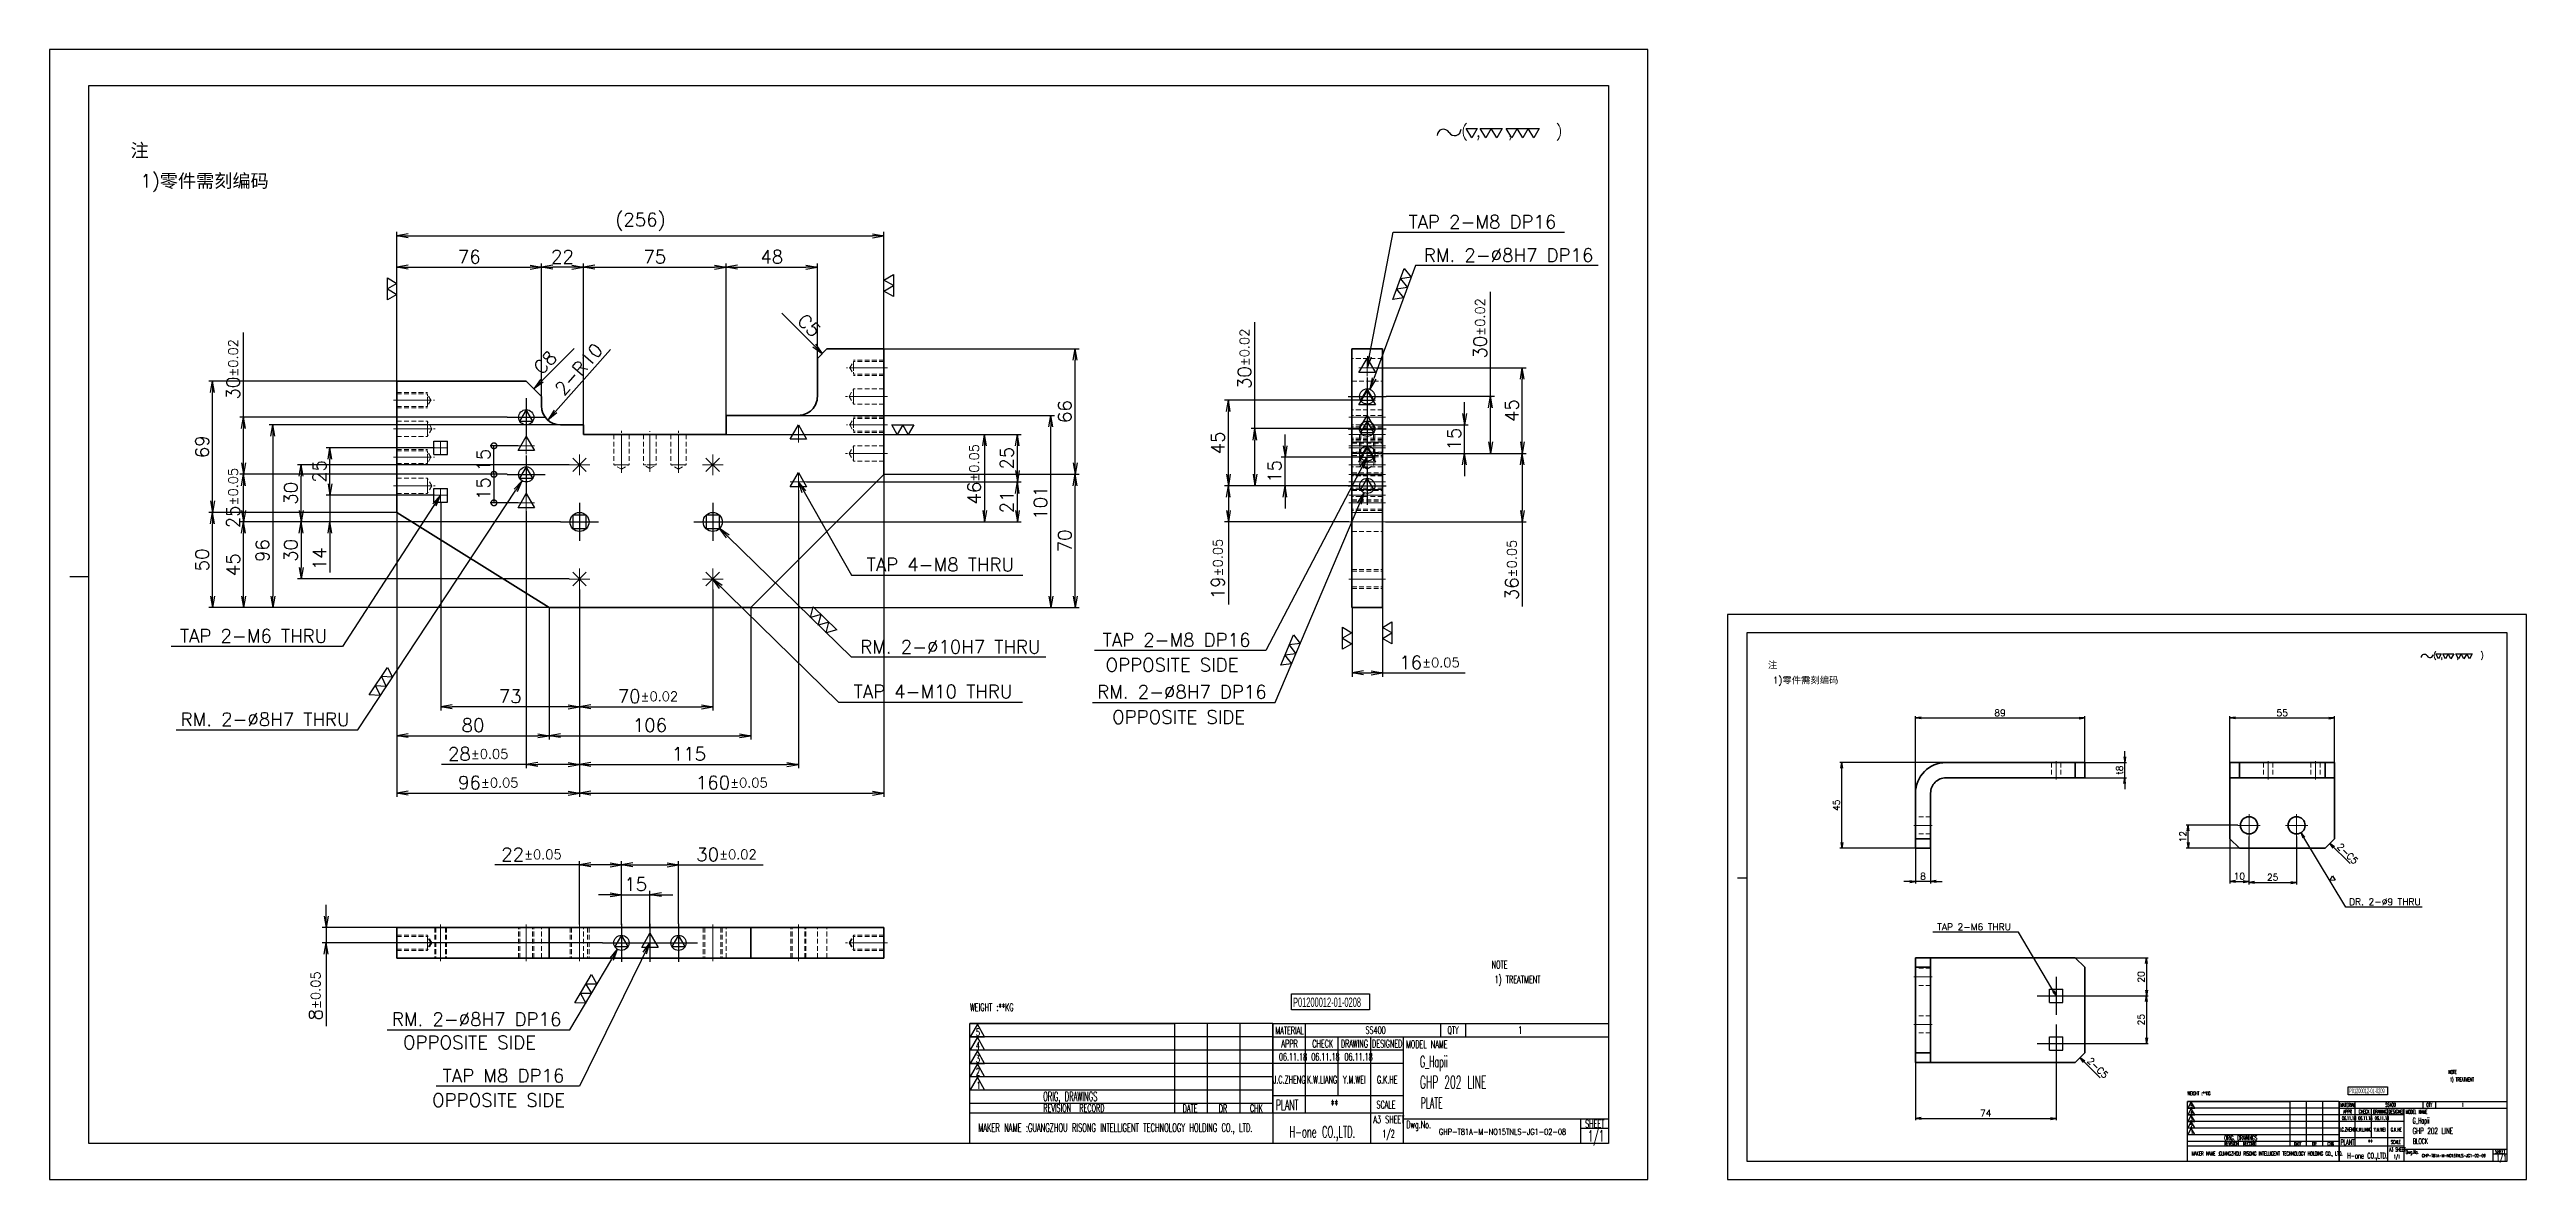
# Model space of a CAD drawing. Header units: millimetres. Extents: x 5606 to 13175, y -3239 to -2051.
# Drawn here: x 10224 to 11526, y -3239 to -2645 of the extents above; entities that cross this region are included whole.
import ezdxf
from ezdxf.enums import TextEntityAlignment as Align

# ---------------------------------------------------------------- set-up
doc = ezdxf.new("R2010")
doc.units = ezdxf.units.MM
doc.linetypes.add('CENTER-HOKUTO', pattern=[23, 20, -1, 1, -1])
doc.linetypes.add('HIDDEN-HOKUTO', pattern=[3.8, 2.5, -1.3])
doc.layers.add('AM_7', color=2, linetype='CENTER-HOKUTO', lineweight=30)
doc.layers.add('AM_HID', color=1, linetype='HIDDEN-HOKUTO', lineweight=25)
doc.layers.add('title_frame', color=7, linetype='Continuous')
doc.layers.add('word_dim', color=253, linetype='Continuous')
doc.styles.add('MX_NOTE_STANDARD', font='txt.shx', dxfattribs={"bigfont": 'bigfont.shx'})
doc.styles.get("Standard").update_dxf_attribs({"font": 'romans.shx', "bigfont": 'bigfont.shx'})
doc.dimstyles.new('RS1-1', dxfattribs={"dimtxt": 3.5, "dimasz": 3, "dimexe": 1, "dimexo": 0, "dimgap": 1, "dimtad": 3, "dimdsep": 46, "dimtxsty": 'Standard', "dimblk1": 'OPEN', "dimblk2": 'OPEN', "dimsah": 1, "dimcen": 0, "dimclrd": 256, "dimclre": 256, "dimclrt": 3, "dimazin": 2, "dimtfac": 1, "dimtmove": 0, "dimatfit": 3, "dimldrblk": 'OPEN', "dimfxl": 0, "dimtolj": 1, "dimtzin": 0, "dimarcsym": 0})
doc.dimstyles.new('RS1-2', dxfattribs={"dimscale": 2, "dimtxt": 3.5, "dimasz": 3, "dimexe": 1, "dimexo": 0, "dimgap": 1, "dimtad": 3, "dimdsep": 46, "dimtxsty": 'Standard', "dimblk1": 'OPEN', "dimblk2": 'OPEN', "dimsah": 1, "dimcen": 0, "dimclrd": 256, "dimclre": 256, "dimclrt": 3, "dimadec": 0, "dimazin": 0, "dimtfac": 1, "dimtmove": 0, "dimatfit": 3, "dimldrblk": 'OPEN', "dimfxl": 0, "dimtolj": 1, "dimtzin": 0, "dimarcsym": 0})

msp = doc.modelspace()

# ---------------------------------------------------------------- texts
at = {"ltscale": 2, "attachment_point": 1}
for s, insert, char_height, width in [('{\\fSimSun|b0|i0|c134|p2;\\C3;注}', (10266.907, -2694.706), 7, 20.72938), ('{\\Fromans,bigfont|c134;\\C3;1)\\fSimSun|b0|i0|c134|p2;零件需刻编码}', (10272.037, -2710.722), 7, 193.81227), ('{\\fSimSun|b0|i0|c134|p2;\\C3;注}', (11127.46, -2966.95), 3.5, 10.36469), ('{\\Fromans,bigfont|c134;\\C3;1)\\fSimSun|b0|i0|c134|p2;零件需刻编码}', (11130.025, -2974.957), 3.5, 96.90613)]:
    msp.add_mtext(s, dxfattribs=dict(at, insert=insert, char_height=char_height, width=width))
at = {"linetype": 'Continuous', "attachment_point": 4}
for insert, char_height, width in [((10944.628, -3178.228), 6, 101.8), ((11466.32, -3208.71), 3, 50.9)]:
    msp.add_mtext('{\\W0.5;\\C3;G_Hapii }', dxfattribs=dict(at, insert=insert, char_height=char_height, width=width))
at = {"color": 3, "linetype": 'Continuous', "attachment_point": 1}
for s, insert, char_height, width in [('{\\W0.65;GHP-T81A-M-NO15TNLS-JG1-02-08}', (10954.538, -3212.543), 3.2, 74.26275), ('{\\W0.65;GHP-T81A-M-NO15TNLS-JG1-02-09}', (11471.275, -3225.868), 1.6, 37.13137)]:
    msp.add_mtext(s, dxfattribs=dict(at, insert=insert, char_height=char_height, width=width))
at = {"layer": 'title_frame', "color": 3, "style": 'MX_NOTE_STANDARD'}
for s, height, width, p in [('NOTE', 4, 0.5341, (10982.281, -3128.269)), ('1) TREATMENT', 4, 0.5341, (10983.837, -3136.062)), ('WEIGHT :**KG ', 3.92, 0.545, (10708.072, -3150.636)), ('SS400', 3.9456, 0.5341, (10916.02, -3162.671)), ('1', 3.946, 0.5341, (10996.275, -3162.671)), ('06.11.18', 3.8, 0.5341, (10870.447, -3176.62)), ('06.11.18', 3.8, 0.5341, (10887.47, -3176.62)), ('06.11.18', 3.8, 0.5341, (10904.906, -3176.62)), ('GHP 202 LINE', 6.6, 0.5341, (10944.551, -3191.366)), ('NOTE', 2, 0.5341, (11485.147, -3183.731)), ('1) TREATMENT', 2, 0.5341, (11485.925, -3187.627)), ('**', 5.48, 0.5341, (10897.659, -3202.729)), ('PLATE', 5.88, 0.5, (10945.047, -3201.894)), ('WEIGHT :**KG ', 1.96, 0.545, (11348.042, -3194.914)), ('SS400', 1.9728, 0.5341, (11452.016, -3200.932)), ('1', 1.973, 0.5341, (11492.144, -3200.932)), ('H-one CO.,LTD.', 6, 0.5341, (10875.985, -3217.169)), ('A3 SHEET', 3.9456, 0.5341, (10920.133, -3209.621)), ('1/2', 3.9456, 0.5341, (10924.836, -3217.13)), ('1/1', 6, 0.5341, (11032.887, -3219.316)), ('06.11.18', 1.9, 0.5341, (11429.23, -3207.906)), ('06.11.18', 1.9, 0.5341, (11437.741, -3207.906)), ('06.11.18', 1.9, 0.5341, (11446.459, -3207.906)), ('GHP 202 LINE', 3.3, 0.5341, (11466.282, -3215.279)), ('H-one CO.,LTD.', 3, 0.5341, (11431.999, -3228.181)), ('**', 2.74, 0.5341, (11442.836, -3220.961)), ('A3 SHEET', 1.9728, 0.5341, (11454.073, -3224.407)), ('1/1', 1.9728, 0.5341, (11456.424, -3228.161)), ('BLOCK', 2.94, 0.5, (11466.53, -3220.543)), ('1/1', 3, 0.5341, (11510.45, -3229.255))]:
    msp.add_text(s, height=height, dxfattribs=dict(at, width=width)).set_placement(p)
at = {"layer": 'title_frame', "color": 3, "style": 'MX_NOTE_STANDARD', "width": 0.5341}
for s, height, p in [('J.C.ZHENG', 3.9456, (10875.938, -3189.855)), ('K.W.LIANG', 3.9456, (10893.127, -3189.898)), ('Y.M.WEI', 3.9456, (10910.087, -3189.891)), ('G.K.HE', 3.9456, (10927.427, -3189.898)), ('J.C.ZHENG', 1.9728, (11431.975, -3214.524)), ('K.W.LIANG', 1.9728, (11440.57, -3214.545)), ('Y.M.WEI', 1.9728, (11449.049, -3214.542)), ('G.K.HE', 1.9728, (11457.72, -3214.545))]:
    msp.add_text(s, height=height, dxfattribs=at).set_placement(p, align=Align.BOTTOM_CENTER)
at = {"layer": 'title_frame', "color": 3, "attachment_point": 1, "style": 'MX_NOTE_STANDARD'}
for s, insert, char_height, width in [('{\\f3 of 9 Barcode|b0|i0|c0|p82;\\W0.5;P01200012-01-0208}', (10877.894, -3143.559), 4.9, 8.2214), ('{\\f3 of 9 Barcode|b0|i0|c0|p82;\\W0.5;P01200012-01-0209}', (11432.953, -3191.376), 2.45, 4.1107)]:
    msp.add_mtext(s, dxfattribs=dict(at, insert=insert, char_height=char_height, width=width))
at = {"layer": 'word_dim', "color": 3, "linetype": 'Continuous', "ltscale": 2}
for s, height, rotation, p in [('C5', 7, 315, (10616.728, -2788.374)), ('C8', 7, 45, (10482.892, -2816.538)), ('2-C5', 3.5, 315, (11426.338, -3064.545)), ('2-C5', 3.5, 315, (11295.022, -3177.162))]:
    msp.add_text(s, height=height, rotation=rotation, dxfattribs=at).set_placement(p)
at = {"layer": 'word_dim', "color": 3, "ltscale": 2, "insert": (10938.587, -2739.29), "char_height": 7, "attachment_point": 7}
msp.add_mtext('TAP 2-M8 DP16', dxfattribs=at)
at = {"layer": 'word_dim', "color": 3, "linetype": 'Continuous', "ltscale": 2}
for s, insert, char_height, attachment_point in [('TAP 4-M8 THRU', (10653.835, -2919.482), 7, 7), ('\\A1;TAP 2-M6 THRU', (10370.266, -2956.987), 7, 9), ('TAP 2-M8 DP16', (10855.547, -2959.092), 7, 9), ('TAP 4-M10 THRU', (10646.968, -2986.199), 7, 7), ('\\A1;TAP 2-M6 THRU', (11255.206, -3108.183), 3.5, 9), ('TAP M8 DP16', (10494.868, -3188.124), 7, 9)]:
    msp.add_mtext(s, dxfattribs=dict(at, insert=insert, char_height=char_height, attachment_point=attachment_point))
at = {"layer": 'word_dim', "linetype": 'Continuous', "ltscale": 2, "char_height": 7, "width": 141.39058, "attachment_point": 1}
for insert in [(10779.347, -2965.2), (10782.819, -2992.588), (10410.11, -3163.634), (10425.4, -3194.037)]:
    msp.add_mtext('\\pt84;{\\C3;OPPOSITE SIDE}', dxfattribs=dict(at, insert=insert))

# ---------------------------------------------------------------- blocks, each defined once
blk = doc.blocks.new('A$C404331B6')
at = {"layer": 'title_frame'}
for p, q in [((0, -31.5), (0, 0)), ((0, 0), (53.9, 0)), ((79.62, 0), (0, 0)), ((53.9, -23.5), (53.9, 0)), ((62.48, -23.5), (62.48, 0)), ((62.48, -23.5), (62.48, 0)), ((71.05, -23.5), (71.05, 0)), ((71.05, -23.5), (71.05, 0)), ((79.62, 0), (79.62, -31.5)), ((79.62, 0), (167.83, 0)), ((88.2, -23.5), (88.2, 0)), ((123.73, 0), (123.73, -3.5)), ((130.3, 0), (130.3, -3.5)), ((53.9, -3.5), (0, -3.5)), ((79.62, -3.5), (0, -3.5)), ((1.98, -0.12), (0.1, -3.45)), ((0.1, -3.45), (3.86, -3.45)), ((1.98, -3.6), (0.1, -6.92)), ((3.86, -3.45), (1.98, -0.12)), ((3.86, -6.92), (1.98, -3.6)), ((79.62, -3.5), (167.83, -3.5)), ((96.78, -18.9), (96.78, -3.5)), ((105.35, -31.5), (105.35, -3.5)), ((113.92, -31.5), (113.92, -3.5)), ((53.9, -7), (0, -7)), ((79.62, -7), (0, -7)), ((53.9, -10.5), (0, -10.5)), ((79.62, -10.5), (0, -10.5)), ((0.1, -6.92), (3.86, -6.92)), ((1.98, -7.13), (0.1, -10.45)), ((0.1, -10.45), (3.86, -10.45)), ((1.98, -10.54), (0.1, -13.87)), ((3.86, -10.45), (1.98, -7.13)), ((3.86, -13.87), (1.98, -10.54)), ((113.92, -7), (79.62, -7)), ((113.92, -10.5), (79.62, -10.5)), ((53.9, -14), (0, -14)), ((79.62, -14), (0, -14)), ((53.9, -17.5), (0, -17.5)), ((79.62, -17.5), (0, -17.5)), ((0.1, -13.87), (3.86, -13.87)), ((1.98, -14.07), (0.1, -17.4)), ((0.1, -17.4), (3.86, -17.4)), ((3.86, -17.4), (1.98, -14.07)), ((79.62, -18.9), (113.92, -18.9)), ((53.9, -21), (0, -21)), ((79.62, -21), (0, -21)), ((79.62, -23.5), (0, -23.5)), ((113.92, -23.5), (79.62, -23.5)), ((113.92, -25), (167.83, -25)), ((160.48, -25), (160.48, -31.5)), ((167.83, -31.5), (0, -31.5)), ((160.48, -27.5), (167.83, -27.5))]:
    blk.add_line(p, q, dxfattribs=at)
at = {"layer": 'title_frame', "color": 3, "style": 'MX_NOTE_STANDARD', "width": 0.5341}
for s, height, p in [('5', 1.92, (1.59, -3.22)), ('4', 1.92, (1.59, -6.7)), ('MATERIAL', 1.973, (80.3, -2.79)), ('APPR', 1.973, (81.89, -6.26)), ('CHECK', 1.973, (89.99, -6.26)), ('DRAWING', 1.973, (97.51, -6.26)), ('DESIGNED', 1.973, (105.7, -6.26)), ('MODEL NAME', 1.973, (114.63, -6.41)), ('QTY', 1.973, (125.5, -2.7)), ('3', 1.92, (1.59, -10.23)), ('2', 1.92, (1.59, -13.64)), ('1', 1.92, (1.78, -17.17)), ('ORIG, DRAWINGS', 2.4112, (19.27, -20.34)), ('REVISION  RECORD', 1.9728, (19.32, -23.18)), ('DATE', 1.973, (55.94, -23.26)), ('DR', 1.973, (65.43, -23.27)), ('CHK', 1.973, (73.61, -23.23)), ('PLANT', 2.74, (80.46, -22.73)), ('SCALE', 1.973, (106.88, -22.28)), ('Dwg.No.', 1.973, (114.71, -27.52)), ('SHEET', 1.973, (161.71, -27.29)), ('MAKER NAME :GUANGZHOU RISONG INTELLIGENT TECHNOLOGY HOLDING CO., LTD.', 2.16, (2.22, -28.43))]:
    blk.add_text(s, height=height, dxfattribs=at).set_placement(p)
blk = doc.blocks.new('shiage0')
at = {"layer": 'word_dim', "color": 3, "linetype": 'Continuous'}
for centre, start, end in [((1.69, 0), 30, 180), ((4.61, 1.69), 210, 0)]:
    blk.add_arc(centre, 1.69, start, end, dxfattribs=at)
blk = doc.blocks.new('10')
at = {"layer": 'title_frame', "color": 3, "linetype": 'Continuous'}
for points in [[(9.63, 2.65), (8.18, 5.15), (11.07, 5.15)], [(13.31, 2.65), (11.86, 5.15), (17.64, 5.15), (16.2, 2.65), (14.75, 5.15)], [(20.17, 2.65), (18.73, 5.15), (27.4, 5.15), (25.95, 2.65), (24.51, 5.15), (23.06, 2.65), (21.62, 5.15)]]:
    blk.add_lwpolyline(points, close=True, dxfattribs=at)
blk.add_blockref('shiage0', (0.52, 3.24), dxfattribs=at)
blk.add_text('( ,   ,     )', height=3, dxfattribs=at).set_placement((6.84, 2.97))
blk = doc.blocks.new('_Open')
at = {"color": 0, "lineweight": -2}
for p, q in [((-1, 0.17), (0, 0)), ((-1, -0.17), (0, 0)), ((0, 0), (-1, 0))]:
    blk.add_line(p, q, dxfattribs=at)
blk = doc.blocks.new('*D156')
at = {"layer": 'DEFPOINTS', "color": 0, "linetype": 'Continuous', "ltscale": 2}
for p in [(10662.9, -2743.1), (10662.9, -2802.5), (10406.9, -2819.5)]:
    blk.add_point(p, dxfattribs=at)
at = {"layer": 'word_dim', "linetype": 'Continuous', "lineweight": -2, "ltscale": 2}
for p, q in [((10406.9, -2819.5), (10406.9, -2741.1)), ((10412.9, -2743.1), (10656.9, -2743.1)), ((10662.9, -2802.5), (10662.9, -2741.1))]:
    blk.add_line(p, q, dxfattribs=at)
at = {"layer": 'word_dim', "linetype": 'Continuous', "lineweight": -2, "ltscale": 2, "xscale": 6, "yscale": 6, "zscale": 6, "rotation": 180}
blk.add_blockref('_Open', (10406.9, -2743.1), dxfattribs=at)
at = {"layer": 'word_dim', "linetype": 'Continuous', "lineweight": -2, "ltscale": 2, "xscale": 6, "yscale": 6, "zscale": 6}
blk.add_blockref('_Open', (10662.9, -2743.1), dxfattribs=at)
at = {"layer": 'word_dim', "color": 3, "linetype": 'Continuous', "ltscale": 2, "insert": (10534.9, -2735.8), "char_height": 7, "attachment_point": 5}
blk.add_mtext('\\A1;(256)', dxfattribs=at)
blk = doc.blocks.new('*D157')
at = {"layer": 'DEFPOINTS', "color": 0, "linetype": 'Continuous', "ltscale": 2}
for p in [(10406.9, -2888.5), (10486.9, -2938.5), (10486.9, -3005.9)]:
    blk.add_point(p, dxfattribs=at)
at = {"layer": 'word_dim', "linetype": 'Continuous', "lineweight": -2, "ltscale": 2}
for p, q in [((10406.9, -2888.5), (10406.9, -3007.9)), ((10486.9, -2938.5), (10486.9, -3007.9)), ((10412.9, -3005.9), (10480.9, -3005.9))]:
    blk.add_line(p, q, dxfattribs=at)
at = {"layer": 'word_dim', "linetype": 'Continuous', "lineweight": -2, "ltscale": 2, "xscale": 6, "yscale": 6, "zscale": 6, "rotation": 180}
blk.add_blockref('_Open', (10406.9, -3005.9), dxfattribs=at)
at = {"layer": 'word_dim', "linetype": 'Continuous', "lineweight": -2, "ltscale": 2, "xscale": 6, "yscale": 6, "zscale": 6}
blk.add_blockref('_Open', (10486.9, -3005.9), dxfattribs=at)
at = {"layer": 'word_dim', "color": 3, "linetype": 'Continuous', "ltscale": 2, "insert": (10446.9, -3000.4), "char_height": 7, "attachment_point": 5}
blk.add_mtext('\\A1;80', dxfattribs=at)
blk = doc.blocks.new('*D158')
at = {"layer": 'DEFPOINTS', "color": 0, "linetype": 'Continuous', "ltscale": 2}
for p in [(10486.9, -2938.5), (10592.9, -2938.5), (10592.9, -3005.9)]:
    blk.add_point(p, dxfattribs=at)
at = {"layer": 'word_dim', "linetype": 'Continuous', "lineweight": -2, "ltscale": 2}
for p, q in [((10486.9, -2938.5), (10486.9, -3007.9)), ((10592.9, -2938.5), (10592.9, -3007.9)), ((10492.9, -3005.9), (10586.9, -3005.9))]:
    blk.add_line(p, q, dxfattribs=at)
at = {"layer": 'word_dim', "linetype": 'Continuous', "lineweight": -2, "ltscale": 2, "xscale": 6, "yscale": 6, "zscale": 6, "rotation": 180}
blk.add_blockref('_Open', (10486.9, -3005.9), dxfattribs=at)
at = {"layer": 'word_dim', "linetype": 'Continuous', "lineweight": -2, "ltscale": 2, "xscale": 6, "yscale": 6, "zscale": 6}
blk.add_blockref('_Open', (10592.9, -3005.9), dxfattribs=at)
at = {"layer": 'word_dim', "color": 3, "linetype": 'Continuous', "ltscale": 2, "insert": (10539.9, -3000.4), "char_height": 7, "attachment_point": 5}
blk.add_mtext('\\A1;106', dxfattribs=at)
blk = doc.blocks.new('*D159')
at = {"layer": 'DEFPOINTS', "color": 0, "linetype": 'Continuous', "ltscale": 2}
for p in [(10310, -2888.5), (10406.9, -2888.5), (10486.9, -2938.5)]:
    blk.add_point(p, dxfattribs=at)
at = {"layer": 'word_dim', "linetype": 'Continuous', "lineweight": -2, "ltscale": 2}
for p, q in [((10406.9, -2888.5), (10308, -2888.5)), ((10310, -2932.5), (10310, -2894.5)), ((10486.9, -2938.5), (10308, -2938.5))]:
    blk.add_line(p, q, dxfattribs=at)
at = {"layer": 'word_dim', "linetype": 'Continuous', "lineweight": -2, "ltscale": 2, "xscale": 6, "yscale": 6, "zscale": 6}
for p, rotation in [((10310, -2888.5), 90), ((10310, -2938.5), 270)]:
    blk.add_blockref('_Open', p, dxfattribs=dict(at, rotation=rotation))
at = {"layer": 'word_dim', "color": 3, "linetype": 'Continuous', "ltscale": 2, "insert": (10304.5, -2913.5), "char_height": 7, "attachment_point": 5, "rotation": 90}
blk.add_mtext('\\A1;50', dxfattribs=at)
blk = doc.blocks.new('*D160')
at = {"layer": 'DEFPOINTS', "color": 0, "linetype": 'Continuous', "ltscale": 2}
for p in [(10310, -2819.5), (10406.9, -2819.5), (10406.9, -2888.5)]:
    blk.add_point(p, dxfattribs=at)
at = {"layer": 'word_dim', "linetype": 'Continuous', "lineweight": -2, "ltscale": 2}
for p, q in [((10406.9, -2819.5), (10308, -2819.5)), ((10310, -2882.5), (10310, -2825.5)), ((10406.9, -2888.5), (10308, -2888.5))]:
    blk.add_line(p, q, dxfattribs=at)
at = {"layer": 'word_dim', "linetype": 'Continuous', "lineweight": -2, "ltscale": 2, "xscale": 6, "yscale": 6, "zscale": 6}
for p, rotation in [((10310, -2819.5), 90), ((10310, -2888.5), 270)]:
    blk.add_blockref('_Open', p, dxfattribs=dict(at, rotation=rotation))
at = {"layer": 'word_dim', "color": 3, "linetype": 'Continuous', "ltscale": 2, "insert": (10304.5, -2854), "char_height": 7, "attachment_point": 5, "rotation": 90}
blk.add_mtext('\\A1;69', dxfattribs=at)
blk = doc.blocks.new('*D161')
at = {"layer": 'DEFPOINTS', "color": 0, "linetype": 'Continuous', "ltscale": 2}
for p in [(10662.9, -2868.5), (10763.4, -2868.5), (10592.9, -2938.5)]:
    blk.add_point(p, dxfattribs=at)
at = {"layer": 'word_dim', "linetype": 'Continuous', "lineweight": -2, "ltscale": 2}
for p, q in [((10662.9, -2868.5), (10765.4, -2868.5)), ((10763.4, -2932.5), (10763.4, -2874.5)), ((10592.9, -2938.5), (10765.4, -2938.5))]:
    blk.add_line(p, q, dxfattribs=at)
at = {"layer": 'word_dim', "linetype": 'Continuous', "lineweight": -2, "ltscale": 2, "xscale": 6, "yscale": 6, "zscale": 6}
for p, rotation in [((10763.4, -2868.5), 90), ((10763.4, -2938.5), 270)]:
    blk.add_blockref('_Open', p, dxfattribs=dict(at, rotation=rotation))
at = {"layer": 'word_dim', "color": 3, "linetype": 'Continuous', "ltscale": 2, "insert": (10757.9, -2903.5), "char_height": 7, "attachment_point": 5, "rotation": 90}
blk.add_mtext('\\A1;70', dxfattribs=at)
blk = doc.blocks.new('*D162')
at = {"layer": 'DEFPOINTS', "color": 0, "linetype": 'Continuous', "ltscale": 2}
for p in [(10662.9, -2802.5), (10763.4, -2802.5), (10662.9, -2868.5)]:
    blk.add_point(p, dxfattribs=at)
at = {"layer": 'word_dim', "linetype": 'Continuous', "lineweight": -2, "ltscale": 2}
for p, q in [((10662.9, -2802.5), (10765.4, -2802.5)), ((10763.4, -2862.5), (10763.4, -2808.5)), ((10662.9, -2868.5), (10765.4, -2868.5))]:
    blk.add_line(p, q, dxfattribs=at)
at = {"layer": 'word_dim', "linetype": 'Continuous', "lineweight": -2, "ltscale": 2, "xscale": 6, "yscale": 6, "zscale": 6}
for p, rotation in [((10763.4, -2802.5), 90), ((10763.4, -2868.5), 270)]:
    blk.add_blockref('_Open', p, dxfattribs=dict(at, rotation=rotation))
at = {"layer": 'word_dim', "color": 3, "linetype": 'Continuous', "ltscale": 2, "insert": (10757.9, -2835.5), "char_height": 7, "attachment_point": 5, "rotation": 90}
blk.add_mtext('\\A1;66', dxfattribs=at)
blk = doc.blocks.new('*D163')
at = {"layer": 'DEFPOINTS', "color": 0, "linetype": 'Continuous', "ltscale": 2}
for p in [(10908.9, -2938.5), (10924.9, -2938.5), (10924.9, -2972.9)]:
    blk.add_point(p, dxfattribs=at)
at = {"layer": 'word_dim', "linetype": 'Continuous', "lineweight": -2, "ltscale": 2}
for p, q in [((10908.9, -2938.5), (10908.9, -2974.9)), ((10924.9, -2938.5), (10924.9, -2974.9)), ((10914.9, -2972.9), (10918.9, -2972.9)), ((10924.9, -2972.9), (10968.4, -2972.9))]:
    blk.add_line(p, q, dxfattribs=at)
at = {"layer": 'word_dim', "linetype": 'Continuous', "lineweight": -2, "ltscale": 2, "xscale": 6, "yscale": 6, "zscale": 6, "rotation": 180}
blk.add_blockref('_Open', (10908.9, -2972.9), dxfattribs=at)
at = {"layer": 'word_dim', "linetype": 'Continuous', "lineweight": -2, "ltscale": 2, "xscale": 6, "yscale": 6, "zscale": 6}
blk.add_blockref('_Open', (10924.9, -2972.9), dxfattribs=at)
at = {"layer": 'word_dim', "color": 3, "linetype": 'Continuous', "ltscale": 2, "insert": (10949.6, -2967.4), "char_height": 7, "attachment_point": 5}
blk.add_mtext('\\A1;16{\\H0.715x;%%p0.05}', dxfattribs=at)
blk = doc.blocks.new('*D164')
at = {"layer": 'DEFPOINTS', "color": 0, "linetype": 'Continuous', "ltscale": 2}
for p in [(10482.9, -2759.6), (10406.9, -2819.5), (10482.9, -2827.5)]:
    blk.add_point(p, dxfattribs=at)
at = {"layer": 'word_dim', "linetype": 'Continuous', "lineweight": -2, "ltscale": 2}
for p, q in [((10406.9, -2819.5), (10406.9, -2757.6)), ((10412.9, -2759.6), (10476.9, -2759.6)), ((10482.9, -2827.5), (10482.9, -2757.6))]:
    blk.add_line(p, q, dxfattribs=at)
at = {"layer": 'word_dim', "linetype": 'Continuous', "lineweight": -2, "ltscale": 2, "xscale": 6, "yscale": 6, "zscale": 6, "rotation": 180}
blk.add_blockref('_Open', (10406.9, -2759.6), dxfattribs=at)
at = {"layer": 'word_dim', "linetype": 'Continuous', "lineweight": -2, "ltscale": 2, "xscale": 6, "yscale": 6, "zscale": 6}
blk.add_blockref('_Open', (10482.9, -2759.6), dxfattribs=at)
at = {"layer": 'word_dim', "color": 3, "linetype": 'Continuous', "ltscale": 2, "insert": (10444.9, -2754.1), "char_height": 7, "attachment_point": 5}
blk.add_mtext('\\A1;76', dxfattribs=at)
blk = doc.blocks.new('*D165')
at = {"layer": 'DEFPOINTS', "color": 0, "linetype": 'Continuous', "ltscale": 2}
for p in [(10579.9, -2759.6), (10504.9, -2842.5), (10579.9, -2842.5)]:
    blk.add_point(p, dxfattribs=at)
at = {"layer": 'word_dim', "linetype": 'Continuous', "lineweight": -2, "ltscale": 2}
for p, q in [((10504.9, -2842.5), (10504.9, -2757.6)), ((10510.9, -2759.6), (10573.9, -2759.6)), ((10579.9, -2842.5), (10579.9, -2757.6))]:
    blk.add_line(p, q, dxfattribs=at)
at = {"layer": 'word_dim', "linetype": 'Continuous', "lineweight": -2, "ltscale": 2, "xscale": 6, "yscale": 6, "zscale": 6, "rotation": 180}
blk.add_blockref('_Open', (10504.9, -2759.6), dxfattribs=at)
at = {"layer": 'word_dim', "linetype": 'Continuous', "lineweight": -2, "ltscale": 2, "xscale": 6, "yscale": 6, "zscale": 6}
blk.add_blockref('_Open', (10579.9, -2759.6), dxfattribs=at)
at = {"layer": 'word_dim', "color": 3, "linetype": 'Continuous', "ltscale": 2, "insert": (10542.4, -2754.1), "char_height": 7, "attachment_point": 5}
blk.add_mtext('\\A1;75', dxfattribs=at)
blk = doc.blocks.new('*D166')
at = {"layer": 'DEFPOINTS', "color": 0, "linetype": 'Continuous', "ltscale": 2}
for p in [(10627.9, -2759.6), (10627.9, -2817.5), (10579.9, -2837.5)]:
    blk.add_point(p, dxfattribs=at)
at = {"layer": 'word_dim', "linetype": 'Continuous', "lineweight": -2, "ltscale": 2}
for p, q in [((10579.9, -2837.5), (10579.9, -2757.6)), ((10585.9, -2759.6), (10621.9, -2759.6)), ((10627.9, -2817.5), (10627.9, -2757.6))]:
    blk.add_line(p, q, dxfattribs=at)
at = {"layer": 'word_dim', "linetype": 'Continuous', "lineweight": -2, "ltscale": 2, "xscale": 6, "yscale": 6, "zscale": 6, "rotation": 180}
blk.add_blockref('_Open', (10579.9, -2759.6), dxfattribs=at)
at = {"layer": 'word_dim', "linetype": 'Continuous', "lineweight": -2, "ltscale": 2, "xscale": 6, "yscale": 6, "zscale": 6}
blk.add_blockref('_Open', (10627.9, -2759.6), dxfattribs=at)
at = {"layer": 'word_dim', "color": 3, "linetype": 'Continuous', "ltscale": 2, "insert": (10603.9, -2754.1), "char_height": 7, "attachment_point": 5}
blk.add_mtext('\\A1;48', dxfattribs=at)
blk = doc.blocks.new('*D167')
at = {"layer": 'DEFPOINTS', "color": 0, "linetype": 'Continuous', "ltscale": 2}
for p in [(10492.9, -2842.5), (10341.7, -2938.5), (10492.9, -2938.5)]:
    blk.add_point(p, dxfattribs=at)
at = {"layer": 'word_dim', "linetype": 'Continuous', "lineweight": -2, "ltscale": 2}
for p, q in [((10492.9, -2842.5), (10339.7, -2842.5)), ((10341.7, -2848.5), (10341.7, -2932.5)), ((10492.9, -2938.5), (10339.7, -2938.5))]:
    blk.add_line(p, q, dxfattribs=at)
at = {"layer": 'word_dim', "linetype": 'Continuous', "lineweight": -2, "ltscale": 2, "xscale": 6, "yscale": 6, "zscale": 6}
for p, rotation in [((10341.7, -2842.5), 90), ((10341.7, -2938.5), 270)]:
    blk.add_blockref('_Open', p, dxfattribs=dict(at, rotation=rotation))
at = {"layer": 'word_dim', "color": 3, "linetype": 'Continuous', "ltscale": 2, "insert": (10336.2, -2908.6), "char_height": 7, "attachment_point": 5, "rotation": 90}
blk.add_mtext('\\A1;96', dxfattribs=at)
blk = doc.blocks.new('*D168')
at = {"layer": 'DEFPOINTS', "color": 0, "linetype": 'Continuous', "ltscale": 2}
for p in [(10617.9, -2837.5), (10750.6, -2837.5), (10592.9, -2938.5)]:
    blk.add_point(p, dxfattribs=at)
at = {"layer": 'word_dim', "linetype": 'Continuous', "lineweight": -2, "ltscale": 2}
for p, q in [((10617.9, -2837.5), (10752.6, -2837.5)), ((10750.6, -2932.5), (10750.6, -2843.5)), ((10592.9, -2938.5), (10752.6, -2938.5))]:
    blk.add_line(p, q, dxfattribs=at)
at = {"layer": 'word_dim', "linetype": 'Continuous', "lineweight": -2, "ltscale": 2, "xscale": 6, "yscale": 6, "zscale": 6}
for p, rotation in [((10750.6, -2837.5), 90), ((10750.6, -2938.5), 270)]:
    blk.add_blockref('_Open', p, dxfattribs=dict(at, rotation=rotation))
at = {"layer": 'word_dim', "color": 3, "linetype": 'Continuous', "ltscale": 2, "insert": (10745.1, -2883.4), "char_height": 7, "attachment_point": 5, "rotation": 90}
blk.add_mtext('\\A1;101', dxfattribs=at)
blk = doc.blocks.new('*D169')
at = {"layer": 'DEFPOINTS', "color": 0, "linetype": 'Continuous', "ltscale": 2}
for p in [(10492.9, -2832.5), (10486.3, -2840)]:
    blk.add_point(p, dxfattribs=at)
at = {"layer": 'word_dim', "linetype": 'Continuous', "lineweight": -2, "ltscale": 2}
blk.add_line((10519.1, -2802.8), (10490.2, -2835.5), dxfattribs=at)
at = {"layer": 'word_dim', "linetype": 'Continuous', "lineweight": -2, "ltscale": 2, "xscale": 6, "yscale": 6, "zscale": 6, "rotation": 228.6527161753825}
blk.add_blockref('_Open', (10486.3, -2840), dxfattribs=at)
at = {"layer": 'word_dim', "color": 3, "linetype": 'Continuous', "ltscale": 2, "insert": (10502.5, -2813.3), "char_height": 7, "attachment_point": 5, "rotation": 48.6527}
blk.add_mtext('\\A1;2-R10', dxfattribs=at)
blk = doc.blocks.new('MARK_10PIN')
at = {"color": 3, "linetype": 'Continuous'}
blk.add_lwpolyline([(-3.5, 3.5), (-3.5, -3.5), (3.5, -3.5), (3.5, 3.5)], close=True, dxfattribs=at)
blk.add_circle((0, 0), 5, dxfattribs=at)
blk = doc.blocks.new('MARK_CENTER')
at = {"color": 2, "linetype": 'CENTER-HOKUTO'}
for p, q in [((-10, 0), (10, 0)), ((0, 10), (0, -10))]:
    blk.add_line(p, q, dxfattribs=at)
blk = doc.blocks.new('MARK_M10BOLT')
at = {"color": 3, "linetype": 'Continuous'}
for p, q in [((-1.77, 1.77), (1.77, -1.77)), ((1.77, 1.77), (-1.77, -1.77))]:
    blk.add_line(p, q, dxfattribs=at)
blk = doc.blocks.new('MARK_M6BOLT')
at = {"color": 3, "linetype": 'Continuous'}
for p, q in [((-1.77, 1.77), (1.77, 1.77)), ((-1.77, -1.77), (-1.77, 1.77)), ((1.77, -1.77), (1.77, 1.77)), ((-1.77, -1.77), (1.77, -1.77))]:
    blk.add_line(p, q, dxfattribs=at)
blk = doc.blocks.new('MARK_M8BOLT')
at = {"color": 3, "linetype": 'Continuous'}
for p, q in [((-2.17, -1.25), (0, 2.5)), ((0, 2.5), (2.17, -1.25)), ((2.17, -1.25), (-2.17, -1.25))]:
    blk.add_line(p, q, dxfattribs=at)
blk = doc.blocks.new('MARK_8PIN')
at = {"color": 3, "linetype": 'Continuous'}
blk.add_lwpolyline([(0, 4), (-3.5, -2), (3.5, -2)], close=True, dxfattribs=at)
blk.add_circle((0, 0), 4, dxfattribs=at)
blk = doc.blocks.new('*D171')
at = {"layer": 'DEFPOINTS', "color": 0, "linetype": 'Continuous', "ltscale": 2}
for p in [(10406.9, -2888.5), (10502.9, -2929), (10502.9, -3036.1)]:
    blk.add_point(p, dxfattribs=at)
at = {"layer": 'word_dim', "linetype": 'Continuous', "lineweight": -2, "ltscale": 2}
for p, q in [((10406.9, -2888.5), (10406.9, -3038.1)), ((10502.9, -2929), (10502.9, -3038.1)), ((10412.9, -3036.1), (10496.9, -3036.1))]:
    blk.add_line(p, q, dxfattribs=at)
at = {"layer": 'word_dim', "linetype": 'Continuous', "lineweight": -2, "ltscale": 2, "xscale": 6, "yscale": 6, "zscale": 6, "rotation": 180}
blk.add_blockref('_Open', (10406.9, -3036.1), dxfattribs=at)
at = {"layer": 'word_dim', "linetype": 'Continuous', "lineweight": -2, "ltscale": 2, "xscale": 6, "yscale": 6, "zscale": 6}
blk.add_blockref('_Open', (10502.9, -3036.1), dxfattribs=at)
at = {"layer": 'word_dim', "color": 3, "linetype": 'Continuous', "ltscale": 2, "insert": (10454.9, -3030.6), "char_height": 7, "attachment_point": 5}
blk.add_mtext('\\A1;96{\\H0.715x;%%p0.05}', dxfattribs=at)
blk = doc.blocks.new('*D172')
at = {"layer": 'DEFPOINTS', "color": 0, "linetype": 'Continuous', "ltscale": 2}
for p in [(10326.3, -2893.5), (10492.9, -2893.5), (10486.9, -2938.5)]:
    blk.add_point(p, dxfattribs=at)
at = {"layer": 'word_dim', "linetype": 'Continuous', "lineweight": -2, "ltscale": 2}
for p, q in [((10492.9, -2893.5), (10324.3, -2893.5)), ((10326.3, -2932.5), (10326.3, -2899.5)), ((10486.9, -2938.5), (10324.3, -2938.5))]:
    blk.add_line(p, q, dxfattribs=at)
at = {"layer": 'word_dim', "linetype": 'Continuous', "lineweight": -2, "ltscale": 2, "xscale": 6, "yscale": 6, "zscale": 6}
for p, rotation in [((10326.3, -2893.5), 90), ((10326.3, -2938.5), 270)]:
    blk.add_blockref('_Open', p, dxfattribs=dict(at, rotation=rotation))
at = {"layer": 'word_dim', "color": 3, "linetype": 'Continuous', "ltscale": 2, "insert": (10320.8, -2916), "char_height": 7, "attachment_point": 5, "rotation": 90}
blk.add_mtext('\\A1;45', dxfattribs=at)
blk = doc.blocks.new('*D173')
at = {"layer": 'DEFPOINTS', "color": 0, "linetype": 'Continuous', "ltscale": 2}
for p in [(10502.9, -2929), (10572.9, -2929), (10572.9, -2990.7)]:
    blk.add_point(p, dxfattribs=at)
at = {"layer": 'word_dim', "linetype": 'Continuous', "lineweight": -2, "ltscale": 2}
for p, q in [((10502.9, -2929), (10502.9, -2992.7)), ((10572.9, -2929), (10572.9, -2992.7)), ((10508.9, -2990.7), (10566.9, -2990.7))]:
    blk.add_line(p, q, dxfattribs=at)
at = {"layer": 'word_dim', "linetype": 'Continuous', "lineweight": -2, "ltscale": 2, "xscale": 6, "yscale": 6, "zscale": 6, "rotation": 180}
blk.add_blockref('_Open', (10502.9, -2990.7), dxfattribs=at)
at = {"layer": 'word_dim', "linetype": 'Continuous', "lineweight": -2, "ltscale": 2, "xscale": 6, "yscale": 6, "zscale": 6}
blk.add_blockref('_Open', (10572.9, -2990.7), dxfattribs=at)
at = {"layer": 'word_dim', "color": 3, "linetype": 'Continuous', "ltscale": 2, "insert": (10538.8, -2985.2), "char_height": 7, "attachment_point": 5}
blk.add_mtext('\\A1;70{\\H0.715x;%%p0.02}', dxfattribs=at)
blk = doc.blocks.new('*D174')
at = {"layer": 'DEFPOINTS', "color": 0, "linetype": 'Continuous', "ltscale": 2}
for p in [(10492.9, -2893.5), (10356.6, -2923.5), (10497.4, -2923.5)]:
    blk.add_point(p, dxfattribs=at)
at = {"layer": 'word_dim', "linetype": 'Continuous', "lineweight": -2, "ltscale": 2}
for p, q in [((10492.9, -2893.5), (10354.6, -2893.5)), ((10356.6, -2899.5), (10356.6, -2917.5)), ((10497.4, -2923.5), (10354.6, -2923.5))]:
    blk.add_line(p, q, dxfattribs=at)
at = {"layer": 'word_dim', "linetype": 'Continuous', "lineweight": -2, "ltscale": 2, "xscale": 6, "yscale": 6, "zscale": 6}
for p, rotation in [((10356.6, -2893.5), 90), ((10356.6, -2923.5), 270)]:
    blk.add_blockref('_Open', p, dxfattribs=dict(at, rotation=rotation))
at = {"layer": 'word_dim', "color": 3, "linetype": 'Continuous', "ltscale": 2, "insert": (10351.1, -2908.5), "char_height": 7, "attachment_point": 5, "rotation": 90}
blk.add_mtext('\\A1;30', dxfattribs=at)
blk = doc.blocks.new('*D175')
at = {"layer": 'DEFPOINTS', "color": 0, "linetype": 'Continuous', "ltscale": 2}
for p in [(10356.6, -2863.5), (10497.4, -2863.5), (10492.9, -2893.5)]:
    blk.add_point(p, dxfattribs=at)
at = {"layer": 'word_dim', "linetype": 'Continuous', "lineweight": -2, "ltscale": 2}
for p, q in [((10497.4, -2863.5), (10354.6, -2863.5)), ((10356.6, -2887.5), (10356.6, -2869.5)), ((10492.9, -2893.5), (10354.6, -2893.5))]:
    blk.add_line(p, q, dxfattribs=at)
at = {"layer": 'word_dim', "linetype": 'Continuous', "lineweight": -2, "ltscale": 2, "xscale": 6, "yscale": 6, "zscale": 6}
for p, rotation in [((10356.6, -2863.5), 90), ((10356.6, -2893.5), 270)]:
    blk.add_blockref('_Open', p, dxfattribs=dict(at, rotation=rotation))
at = {"layer": 'word_dim', "color": 3, "linetype": 'Continuous', "ltscale": 2, "insert": (10351.1, -2878.5), "char_height": 7, "attachment_point": 5, "rotation": 90}
blk.add_mtext('\\A1;30', dxfattribs=at)
blk = doc.blocks.new('*D176')
at = {"layer": 'DEFPOINTS', "color": 0, "linetype": 'Continuous', "ltscale": 2}
for p in [(10569.3, -2890), (10576.5, -2897)]:
    blk.add_point(p, dxfattribs=at)
at = {"layer": 'word_dim', "linetype": 'Continuous', "lineweight": -2, "ltscale": 2}
for p, q in [((10645.8, -2964.7), (10580.8, -2901.2)), ((10747.9, -2964.7), (10645.8, -2964.7))]:
    blk.add_line(p, q, dxfattribs=at)
at = {"layer": 'word_dim', "linetype": 'Continuous', "lineweight": -2, "ltscale": 2, "xscale": 6, "yscale": 6, "zscale": 6, "rotation": 135.6774302080871}
blk.add_blockref('_Open', (10576.5, -2897), dxfattribs=at)
at = {"layer": 'word_dim', "color": 3, "linetype": 'Continuous', "ltscale": 2, "insert": (10697.8, -2959.2), "char_height": 7, "attachment_point": 5}
blk.add_mtext('\\A1;RM. 2-∅10H7 THRU', dxfattribs=at)
blk = doc.blocks.new('shiage3')
at = {"layer": 'word_dim', "color": 3, "linetype": 'Continuous'}
for p, q in [((-1.44, 2.5), (7.22, 2.5)), ((0, 0), (-1.44, 2.5)), ((1.44, 2.5), (0, 0)), ((2.89, 0), (1.44, 2.5)), ((4.33, 2.5), (2.89, 0)), ((5.77, 0), (4.33, 2.5)), ((7.22, 2.5), (5.77, 0))]:
    blk.add_line(p, q, dxfattribs=at)
blk = doc.blocks.new('*D177')
at = {"layer": 'DEFPOINTS', "color": 0, "linetype": 'Continuous', "ltscale": 2}
for p in [(10662.9, -2868.5), (10502.9, -2929), (10662.9, -3036.1)]:
    blk.add_point(p, dxfattribs=at)
at = {"layer": 'word_dim', "linetype": 'Continuous', "lineweight": -2, "ltscale": 2}
for p, q in [((10662.9, -2868.5), (10662.9, -3038.1)), ((10502.9, -2929), (10502.9, -3038.1)), ((10508.9, -3036.1), (10656.9, -3036.1))]:
    blk.add_line(p, q, dxfattribs=at)
at = {"layer": 'word_dim', "linetype": 'Continuous', "lineweight": -2, "ltscale": 2, "xscale": 6, "yscale": 6, "zscale": 6, "rotation": 180}
blk.add_blockref('_Open', (10502.9, -3036.1), dxfattribs=at)
at = {"layer": 'word_dim', "linetype": 'Continuous', "lineweight": -2, "ltscale": 2, "xscale": 6, "yscale": 6, "zscale": 6}
blk.add_blockref('_Open', (10662.9, -3036.1), dxfattribs=at)
at = {"layer": 'word_dim', "color": 3, "linetype": 'Continuous', "ltscale": 2, "insert": (10582.9, -3030.6), "char_height": 7, "attachment_point": 5}
blk.add_mtext('\\A1;160{\\H0.715x;%%p0.05}', dxfattribs=at)
blk = doc.blocks.new('*D178')
at = {"layer": 'DEFPOINTS', "color": 0, "linetype": 'Continuous', "ltscale": 2}
for p in [(10482.9, -2759.6), (10482.9, -2827.5), (10504.9, -2842.5)]:
    blk.add_point(p, dxfattribs=at)
at = {"layer": 'word_dim', "linetype": 'Continuous', "lineweight": -2, "ltscale": 2}
for p, q in [((10482.9, -2827.5), (10482.9, -2757.6)), ((10498.9, -2759.6), (10488.9, -2759.6)), ((10504.9, -2842.5), (10504.9, -2757.6))]:
    blk.add_line(p, q, dxfattribs=at)
at = {"layer": 'word_dim', "linetype": 'Continuous', "lineweight": -2, "ltscale": 2, "xscale": 6, "yscale": 6, "zscale": 6, "rotation": 180}
blk.add_blockref('_Open', (10482.9, -2759.6), dxfattribs=at)
at = {"layer": 'word_dim', "linetype": 'Continuous', "lineweight": -2, "ltscale": 2, "xscale": 6, "yscale": 6, "zscale": 6}
blk.add_blockref('_Open', (10504.9, -2759.6), dxfattribs=at)
at = {"layer": 'word_dim', "color": 3, "linetype": 'Continuous', "ltscale": 2, "insert": (10493.9, -2754.1), "char_height": 7, "attachment_point": 5}
blk.add_mtext('\\A1;22', dxfattribs=at)
blk = doc.blocks.new('*D179')
at = {"layer": 'DEFPOINTS', "color": 0, "linetype": 'Continuous', "ltscale": 2}
for p in [(10579.9, -2847.5), (10582.9, -2893.5), (10715.8, -2893.5)]:
    blk.add_point(p, dxfattribs=at)
at = {"layer": 'word_dim', "linetype": 'Continuous', "lineweight": -2, "ltscale": 2}
for p, q in [((10579.9, -2847.5), (10717.8, -2847.5)), ((10715.8, -2853.5), (10715.8, -2887.5)), ((10582.9, -2893.5), (10717.8, -2893.5))]:
    blk.add_line(p, q, dxfattribs=at)
at = {"layer": 'word_dim', "linetype": 'Continuous', "lineweight": -2, "ltscale": 2, "xscale": 6, "yscale": 6, "zscale": 6}
for p, rotation in [((10715.8, -2847.5), 90), ((10715.8, -2893.5), 270)]:
    blk.add_blockref('_Open', p, dxfattribs=dict(at, rotation=rotation))
at = {"layer": 'word_dim', "color": 3, "linetype": 'Continuous', "ltscale": 2, "insert": (10710.3, -2868.5), "char_height": 7, "attachment_point": 5, "rotation": 90}
blk.add_mtext('\\A1;46{\\H0.715x;%%p0.05}', dxfattribs=at)
blk = doc.blocks.new('*D180')
at = {"layer": 'DEFPOINTS', "color": 0, "linetype": 'Continuous', "ltscale": 2}
for p in [(10622.2, -2872.5), (10733, -2872.5), (10582.9, -2893.5)]:
    blk.add_point(p, dxfattribs=at)
at = {"layer": 'word_dim', "linetype": 'Continuous', "lineweight": -2, "ltscale": 2}
for p, q in [((10622.2, -2872.5), (10735, -2872.5)), ((10733, -2887.5), (10733, -2878.5)), ((10582.9, -2893.5), (10735, -2893.5))]:
    blk.add_line(p, q, dxfattribs=at)
at = {"layer": 'word_dim', "linetype": 'Continuous', "lineweight": -2, "ltscale": 2, "xscale": 6, "yscale": 6, "zscale": 6}
for p, rotation in [((10733, -2872.5), 90), ((10733, -2893.5), 270)]:
    blk.add_blockref('_Open', p, dxfattribs=dict(at, rotation=rotation))
at = {"layer": 'word_dim', "color": 3, "linetype": 'Continuous', "ltscale": 2, "insert": (10727.5, -2883), "char_height": 7, "attachment_point": 5, "rotation": 90}
blk.add_mtext('\\A1;21', dxfattribs=at)
blk = doc.blocks.new('*D181')
at = {"layer": 'DEFPOINTS', "color": 0, "linetype": 'Continuous', "ltscale": 2}
for p in [(10622.2, -2847.5), (10733, -2847.5), (10622.2, -2872.5)]:
    blk.add_point(p, dxfattribs=at)
at = {"layer": 'word_dim', "linetype": 'Continuous', "lineweight": -2, "ltscale": 2}
for p, q in [((10622.2, -2847.5), (10735, -2847.5)), ((10733, -2866.5), (10733, -2853.5)), ((10622.2, -2872.5), (10735, -2872.5))]:
    blk.add_line(p, q, dxfattribs=at)
at = {"layer": 'word_dim', "linetype": 'Continuous', "lineweight": -2, "ltscale": 2, "xscale": 6, "yscale": 6, "zscale": 6}
for p, rotation in [((10733, -2847.5), 90), ((10733, -2872.5), 270)]:
    blk.add_blockref('_Open', p, dxfattribs=dict(at, rotation=rotation))
at = {"layer": 'word_dim', "color": 3, "linetype": 'Continuous', "ltscale": 2, "insert": (10727.5, -2860), "char_height": 7, "attachment_point": 5, "rotation": 90}
blk.add_mtext('\\A1;25', dxfattribs=at)
blk = doc.blocks.new('*D182')
at = {"layer": 'DEFPOINTS', "color": 0, "linetype": 'Continuous', "ltscale": 2}
for p in [(10617.9, -2876.9), (10502.9, -2929), (10617.9, -3021)]:
    blk.add_point(p, dxfattribs=at)
at = {"layer": 'word_dim', "linetype": 'Continuous', "lineweight": -2, "ltscale": 2}
for p, q in [((10617.9, -2876.9), (10617.9, -3023)), ((10502.9, -2929), (10502.9, -3023)), ((10508.9, -3021), (10611.9, -3021))]:
    blk.add_line(p, q, dxfattribs=at)
at = {"layer": 'word_dim', "linetype": 'Continuous', "lineweight": -2, "ltscale": 2, "xscale": 6, "yscale": 6, "zscale": 6, "rotation": 180}
blk.add_blockref('_Open', (10502.9, -3021), dxfattribs=at)
at = {"layer": 'word_dim', "linetype": 'Continuous', "lineweight": -2, "ltscale": 2, "xscale": 6, "yscale": 6, "zscale": 6}
blk.add_blockref('_Open', (10617.9, -3021), dxfattribs=at)
at = {"layer": 'word_dim', "color": 3, "linetype": 'Continuous', "ltscale": 2, "insert": (10560.4, -3015.5), "char_height": 7, "attachment_point": 5}
blk.add_mtext('\\A1;115', dxfattribs=at)
blk = doc.blocks.new('*D183')
at = {"layer": 'DEFPOINTS', "color": 0, "linetype": 'Continuous', "ltscale": 2}
for p in [(10474.9, -2887.9), (10502.9, -2929), (10474.9, -3021)]:
    blk.add_point(p, dxfattribs=at)
at = {"layer": 'word_dim', "linetype": 'Continuous', "lineweight": -2, "ltscale": 2}
for p, q in [((10474.9, -2887.9), (10474.9, -3023)), ((10502.9, -2929), (10502.9, -3023)), ((10474.9, -3021), (10430.4, -3021)), ((10496.9, -3021), (10480.9, -3021))]:
    blk.add_line(p, q, dxfattribs=at)
at = {"layer": 'word_dim', "linetype": 'Continuous', "lineweight": -2, "ltscale": 2, "xscale": 6, "yscale": 6, "zscale": 6, "rotation": 180}
blk.add_blockref('_Open', (10474.9, -3021), dxfattribs=at)
at = {"layer": 'word_dim', "linetype": 'Continuous', "lineweight": -2, "ltscale": 2, "xscale": 6, "yscale": 6, "zscale": 6}
blk.add_blockref('_Open', (10502.9, -3021), dxfattribs=at)
at = {"layer": 'word_dim', "color": 3, "linetype": 'Continuous', "ltscale": 2, "insert": (10449.6, -3015.5), "char_height": 7, "attachment_point": 5}
blk.add_mtext('\\A1;28{\\H0.715x;%%p0.05}', dxfattribs=at)
blk = doc.blocks.new('*D184')
at = {"layer": 'DEFPOINTS', "color": 0, "linetype": 'Continuous', "ltscale": 2}
for p in [(10326.3, -2868.5), (10464.9, -2868.5), (10492.9, -2893.5)]:
    blk.add_point(p, dxfattribs=at)
at = {"layer": 'word_dim', "linetype": 'Continuous', "lineweight": -2, "ltscale": 2}
for p, q in [((10464.9, -2868.5), (10324.3, -2868.5)), ((10326.3, -2887.5), (10326.3, -2874.5)), ((10492.9, -2893.5), (10324.3, -2893.5))]:
    blk.add_line(p, q, dxfattribs=at)
at = {"layer": 'word_dim', "linetype": 'Continuous', "lineweight": -2, "ltscale": 2, "xscale": 6, "yscale": 6, "zscale": 6}
for p, rotation in [((10326.3, -2868.5), 90), ((10326.3, -2893.5), 270)]:
    blk.add_blockref('_Open', p, dxfattribs=dict(at, rotation=rotation))
at = {"layer": 'word_dim', "color": 3, "linetype": 'Continuous', "ltscale": 2, "insert": (10320.8, -2881), "char_height": 7, "attachment_point": 5, "rotation": 90}
blk.add_mtext('\\A1;25{\\H0.715x;%%p0.05}', dxfattribs=at)
blk = doc.blocks.new('*D185')
at = {"layer": 'DEFPOINTS', "color": 0, "linetype": 'Continuous', "ltscale": 2}
for p in [(10326.3, -2838.5), (10464.9, -2838.5), (10464.9, -2868.5)]:
    blk.add_point(p, dxfattribs=at)
at = {"layer": 'word_dim', "linetype": 'Continuous', "lineweight": -2, "ltscale": 2}
for p, q in [((10326.3, -2838.5), (10326.3, -2794)), ((10464.9, -2838.5), (10324.3, -2838.5)), ((10326.3, -2862.5), (10326.3, -2844.5)), ((10464.9, -2868.5), (10324.3, -2868.5))]:
    blk.add_line(p, q, dxfattribs=at)
at = {"layer": 'word_dim', "linetype": 'Continuous', "lineweight": -2, "ltscale": 2, "xscale": 6, "yscale": 6, "zscale": 6}
for p, rotation in [((10326.3, -2838.5), 90), ((10326.3, -2868.5), 270)]:
    blk.add_blockref('_Open', p, dxfattribs=dict(at, rotation=rotation))
at = {"layer": 'word_dim', "color": 3, "linetype": 'Continuous', "ltscale": 2, "insert": (10320.8, -2813.3), "char_height": 7, "attachment_point": 5, "rotation": 90}
blk.add_mtext('\\A1;30{\\H0.715x;%%p0.02}', dxfattribs=at)
blk = doc.blocks.new('_DotSmall')
at = {"color": 0, "linetype": 'ByBlock', "const_width": 0.5}
blk.add_lwpolyline([(-0.0625, 0, 1), (0.0625, 0, 1)], format="xyb", close=True, dxfattribs=at)
blk = doc.blocks.new('*D186')
at = {"layer": 'DEFPOINTS', "color": 0, "linetype": 'Continuous', "ltscale": 2}
for p in [(10457.9, -2853.5), (10470.6, -2853.5), (10464.9, -2868.5)]:
    blk.add_point(p, dxfattribs=at)
at = {"layer": 'word_dim', "linetype": 'Continuous', "lineweight": -2, "ltscale": 2}
for p, q in [((10470.6, -2853.5), (10455.9, -2853.5)), ((10457.9, -2868.5), (10457.9, -2853.5)), ((10464.9, -2868.5), (10455.9, -2868.5))]:
    blk.add_line(p, q, dxfattribs=at)
at = {"layer": 'word_dim', "linetype": 'Continuous', "lineweight": -2, "ltscale": 2, "xscale": 6, "yscale": 6, "zscale": 6}
for p, rotation in [((10457.9, -2853.5), 90), ((10457.9, -2868.5), 270)]:
    blk.add_blockref('_DotSmall', p, dxfattribs=dict(at, rotation=rotation))
at = {"layer": 'word_dim', "color": 3, "linetype": 'Continuous', "ltscale": 2, "insert": (10452.4, -2861), "char_height": 7, "attachment_point": 5, "rotation": 90}
blk.add_mtext('\\A1;15', dxfattribs=at)
blk = doc.blocks.new('*D187')
at = {"layer": 'DEFPOINTS', "color": 0, "linetype": 'Continuous', "ltscale": 2}
for p in [(10464.9, -2868.5), (10457.9, -2883.5), (10470.6, -2883.5)]:
    blk.add_point(p, dxfattribs=at)
at = {"layer": 'word_dim', "linetype": 'Continuous', "lineweight": -2, "ltscale": 2}
for p, q in [((10464.9, -2868.5), (10455.9, -2868.5)), ((10457.9, -2868.5), (10457.9, -2883.5)), ((10470.6, -2883.5), (10455.9, -2883.5))]:
    blk.add_line(p, q, dxfattribs=at)
at = {"layer": 'word_dim', "linetype": 'Continuous', "lineweight": -2, "ltscale": 2, "xscale": 6, "yscale": 6, "zscale": 6}
for p, rotation in [((10457.9, -2868.5), 90), ((10457.9, -2883.5), 270)]:
    blk.add_blockref('_DotSmall', p, dxfattribs=dict(at, rotation=rotation))
at = {"layer": 'word_dim', "color": 3, "linetype": 'Continuous', "ltscale": 2, "insert": (10452.4, -2876), "char_height": 7, "attachment_point": 5, "rotation": 90}
blk.add_mtext('\\A1;15', dxfattribs=at)
blk = doc.blocks.new('*D189')
at = {"layer": 'DEFPOINTS', "color": 0, "linetype": 'Continuous', "ltscale": 2}
for p in [(10429.9, -2883.1), (10502.9, -2929), (10429.9, -2990.7)]:
    blk.add_point(p, dxfattribs=at)
at = {"layer": 'word_dim', "linetype": 'Continuous', "lineweight": -2, "ltscale": 2}
for p, q in [((10429.9, -2883.1), (10429.9, -2992.7)), ((10502.9, -2929), (10502.9, -2992.7)), ((10496.9, -2990.7), (10435.9, -2990.7))]:
    blk.add_line(p, q, dxfattribs=at)
at = {"layer": 'word_dim', "linetype": 'Continuous', "lineweight": -2, "ltscale": 2, "xscale": 6, "yscale": 6, "zscale": 6, "rotation": 180}
blk.add_blockref('_Open', (10429.9, -2990.7), dxfattribs=at)
at = {"layer": 'word_dim', "linetype": 'Continuous', "lineweight": -2, "ltscale": 2, "xscale": 6, "yscale": 6, "zscale": 6}
blk.add_blockref('_Open', (10502.9, -2990.7), dxfattribs=at)
at = {"layer": 'word_dim', "color": 3, "linetype": 'Continuous', "ltscale": 2, "insert": (10466.4, -2985.2), "char_height": 7, "attachment_point": 5}
blk.add_mtext('\\A1;73', dxfattribs=at)
blk = doc.blocks.new('*D190')
at = {"layer": 'DEFPOINTS', "color": 0, "linetype": 'Continuous', "ltscale": 2}
for p in [(10371.7, -2879.5), (10426.7, -2879.5), (10492.9, -2893.5)]:
    blk.add_point(p, dxfattribs=at)
at = {"layer": 'word_dim', "linetype": 'Continuous', "lineweight": -2, "ltscale": 2}
for p, q in [((10371.7, -2873.5), (10371.7, -2867.5)), ((10426.7, -2879.5), (10369.7, -2879.5)), ((10371.7, -2879.5), (10371.7, -2893.5)), ((10492.9, -2893.5), (10369.7, -2893.5)), ((10371.7, -2899.5), (10371.7, -2920.2))]:
    blk.add_line(p, q, dxfattribs=at)
at = {"layer": 'word_dim', "linetype": 'Continuous', "lineweight": -2, "ltscale": 2, "xscale": 6, "yscale": 6, "zscale": 6}
for p, rotation in [((10371.7, -2879.5), 270), ((10371.7, -2893.5), 90)]:
    blk.add_blockref('_Open', p, dxfattribs=dict(at, rotation=rotation))
at = {"layer": 'word_dim', "color": 3, "linetype": 'Continuous', "ltscale": 2, "insert": (10366.2, -2912.9), "char_height": 7, "attachment_point": 5, "rotation": 90}
blk.add_mtext('\\A1;14', dxfattribs=at)
blk = doc.blocks.new('*D191')
at = {"layer": 'DEFPOINTS', "color": 0, "linetype": 'Continuous', "ltscale": 2}
for p in [(10371.7, -2854.5), (10426.7, -2854.5), (10426.4, -2879.5)]:
    blk.add_point(p, dxfattribs=at)
at = {"layer": 'word_dim', "linetype": 'Continuous', "lineweight": -2, "ltscale": 2}
for p, q in [((10426.7, -2854.5), (10369.7, -2854.5)), ((10371.7, -2873.5), (10371.7, -2860.5)), ((10426.4, -2879.5), (10369.7, -2879.5))]:
    blk.add_line(p, q, dxfattribs=at)
at = {"layer": 'word_dim', "linetype": 'Continuous', "lineweight": -2, "ltscale": 2, "xscale": 6, "yscale": 6, "zscale": 6}
for p, rotation in [((10371.7, -2854.5), 90), ((10371.7, -2879.5), 270)]:
    blk.add_blockref('_Open', p, dxfattribs=dict(at, rotation=rotation))
at = {"layer": 'word_dim', "color": 3, "linetype": 'Continuous', "ltscale": 2, "insert": (10366.2, -2867), "char_height": 7, "attachment_point": 5, "rotation": 90}
blk.add_mtext('\\A1;25', dxfattribs=at)
blk = doc.blocks.new('*D192')
at = {"layer": 'DEFPOINTS', "color": 0, "linetype": 'Continuous', "ltscale": 2}
for p in [(10472.7, -2871.9), (10477.1, -2865.2)]:
    blk.add_point(p, dxfattribs=at)
at = {"layer": 'word_dim', "linetype": 'Continuous', "lineweight": -2, "ltscale": 2}
for p, q in [((10386.3, -3002.8), (10469.4, -2876.9)), ((10290.9, -3002.8), (10386.3, -3002.8))]:
    blk.add_line(p, q, dxfattribs=at)
at = {"layer": 'word_dim', "linetype": 'Continuous', "lineweight": -2, "ltscale": 2, "xscale": 6, "yscale": 6, "zscale": 6, "rotation": 56.57770140622996}
blk.add_blockref('_Open', (10472.7, -2871.9), dxfattribs=at)
at = {"layer": 'word_dim', "color": 3, "linetype": 'Continuous', "ltscale": 2, "insert": (10337.6, -2997.3), "char_height": 7, "attachment_point": 5}
blk.add_mtext('\\A1;RM. 2-∅8H7 THRU', dxfattribs=at)
blk = doc.blocks.new('*D193')
at = {"layer": 'DEFPOINTS', "color": 0, "linetype": 'Continuous', "ltscale": 2}
for p in [(10406.9, -3106.8), (10369.7, -3114.8), (10514.9, -3114.8)]:
    blk.add_point(p, dxfattribs=at)
at = {"layer": 'word_dim', "linetype": 'Continuous', "lineweight": -2, "ltscale": 2}
for p, q in [((10369.7, -3100.8), (10369.7, -3094.8)), ((10406.9, -3106.8), (10367.7, -3106.8)), ((10369.7, -3106.8), (10369.7, -3114.8)), ((10514.9, -3114.8), (10367.7, -3114.8)), ((10369.7, -3120.8), (10369.7, -3158.6))]:
    blk.add_line(p, q, dxfattribs=at)
at = {"layer": 'word_dim', "linetype": 'Continuous', "lineweight": -2, "ltscale": 2, "xscale": 6, "yscale": 6, "zscale": 6}
for p, rotation in [((10369.7, -3106.8), 270), ((10369.7, -3114.8), 90)]:
    blk.add_blockref('_Open', p, dxfattribs=dict(at, rotation=rotation))
at = {"layer": 'word_dim', "color": 3, "linetype": 'Continuous', "ltscale": 2, "insert": (10364.2, -3142.7), "char_height": 7, "attachment_point": 5, "rotation": 90}
blk.add_mtext('\\A1;8{\\H0.715x;%%p0.05}', dxfattribs=at)
blk = doc.blocks.new('*D194')
at = {"layer": 'DEFPOINTS', "color": 0, "linetype": 'Continuous', "ltscale": 2}
for p in [(10524.9, -3073.8), (10502.9, -3105.2), (10524.9, -3105.4)]:
    blk.add_point(p, dxfattribs=at)
at = {"layer": 'word_dim', "linetype": 'Continuous', "lineweight": -2, "ltscale": 2}
for p, q in [((10502.9, -3105.2), (10502.9, -3071.8)), ((10524.9, -3105.4), (10524.9, -3071.8)), ((10502.9, -3073.8), (10458.4, -3073.8)), ((10518.9, -3073.8), (10508.9, -3073.8))]:
    blk.add_line(p, q, dxfattribs=at)
at = {"layer": 'word_dim', "linetype": 'Continuous', "lineweight": -2, "ltscale": 2, "xscale": 6, "yscale": 6, "zscale": 6, "rotation": 180}
blk.add_blockref('_Open', (10502.9, -3073.8), dxfattribs=at)
at = {"layer": 'word_dim', "linetype": 'Continuous', "lineweight": -2, "ltscale": 2, "xscale": 6, "yscale": 6, "zscale": 6}
blk.add_blockref('_Open', (10524.9, -3073.8), dxfattribs=at)
at = {"layer": 'word_dim', "color": 3, "linetype": 'Continuous', "ltscale": 2, "insert": (10477.6, -3068.3), "char_height": 7, "attachment_point": 5}
blk.add_mtext('\\A1;22{\\H0.715x;%%p0.05}', dxfattribs=at)
blk = doc.blocks.new('*D195')
at = {"layer": 'DEFPOINTS', "color": 0, "linetype": 'Continuous', "ltscale": 2}
for p in [(10554.9, -3073.8), (10524.9, -3105.4), (10554.9, -3104.8)]:
    blk.add_point(p, dxfattribs=at)
at = {"layer": 'word_dim', "linetype": 'Continuous', "lineweight": -2, "ltscale": 2}
for p, q in [((10524.9, -3105.4), (10524.9, -3071.8)), ((10554.9, -3104.8), (10554.9, -3071.8)), ((10530.9, -3073.8), (10548.9, -3073.8)), ((10554.9, -3073.8), (10599.4, -3073.8))]:
    blk.add_line(p, q, dxfattribs=at)
at = {"layer": 'word_dim', "linetype": 'Continuous', "lineweight": -2, "ltscale": 2, "xscale": 6, "yscale": 6, "zscale": 6, "rotation": 180}
blk.add_blockref('_Open', (10524.9, -3073.8), dxfattribs=at)
at = {"layer": 'word_dim', "linetype": 'Continuous', "lineweight": -2, "ltscale": 2, "xscale": 6, "yscale": 6, "zscale": 6}
blk.add_blockref('_Open', (10554.9, -3073.8), dxfattribs=at)
at = {"layer": 'word_dim', "color": 3, "linetype": 'Continuous', "ltscale": 2, "insert": (10580.1, -3068.3), "char_height": 7, "attachment_point": 5}
blk.add_mtext('\\A1;30{\\H0.715x;%%p0.02}', dxfattribs=at)
blk = doc.blocks.new('*D196')
at = {"layer": 'DEFPOINTS', "color": 0, "linetype": 'Continuous', "ltscale": 2}
for p in [(10539.9, -3089.5), (10524.9, -3105.4), (10539.9, -3106.8)]:
    blk.add_point(p, dxfattribs=at)
at = {"layer": 'word_dim', "linetype": 'Continuous', "lineweight": -2, "ltscale": 2}
for p, q in [((10518.9, -3089.5), (10512.9, -3089.5)), ((10524.9, -3105.4), (10524.9, -3087.5)), ((10524.9, -3089.5), (10539.9, -3089.5)), ((10539.9, -3106.8), (10539.9, -3087.5)), ((10545.9, -3089.5), (10551.9, -3089.5))]:
    blk.add_line(p, q, dxfattribs=at)
at = {"layer": 'word_dim', "linetype": 'Continuous', "lineweight": -2, "ltscale": 2, "xscale": 6, "yscale": 6, "zscale": 6}
blk.add_blockref('_Open', (10524.9, -3089.5), dxfattribs=at)
at = {"layer": 'word_dim', "linetype": 'Continuous', "lineweight": -2, "ltscale": 2, "xscale": 6, "yscale": 6, "zscale": 6, "rotation": 180}
blk.add_blockref('_Open', (10539.9, -3089.5), dxfattribs=at)
at = {"layer": 'word_dim', "color": 3, "linetype": 'Continuous', "ltscale": 2, "insert": (10532.4, -3084), "char_height": 7, "attachment_point": 5}
blk.add_mtext('\\A1;15', dxfattribs=at)
blk = doc.blocks.new('*D197')
at = {"layer": 'DEFPOINTS', "color": 0, "linetype": 'Continuous', "ltscale": 2}
for p in [(10526.9, -3111.3), (10522.9, -3118.2)]:
    blk.add_point(p, dxfattribs=at)
at = {"layer": 'word_dim', "linetype": 'Continuous', "lineweight": -2, "ltscale": 2}
for p, q in [((10497.8, -3160.5), (10519.8, -3123.4)), ((10401.8, -3160.5), (10497.8, -3160.5))]:
    blk.add_line(p, q, dxfattribs=at)
at = {"layer": 'word_dim', "linetype": 'Continuous', "lineweight": -2, "ltscale": 2, "xscale": 6, "yscale": 6, "zscale": 6, "rotation": 59.37577042741675}
blk.add_blockref('_Open', (10522.9, -3118.2), dxfattribs=at)
at = {"layer": 'word_dim', "color": 3, "linetype": 'Continuous', "ltscale": 2, "insert": (10448.8, -3155), "char_height": 7, "attachment_point": 5}
blk.add_mtext('\\A1;RM. 2-∅8H7 DP16', dxfattribs=at)
blk = doc.blocks.new('*D198')
at = {"layer": 'DEFPOINTS', "color": 0, "ltscale": 2}
for p in [(10922.1, -2857.5), (10998.4, -2857.5), (10926.5, -2893.5)]:
    blk.add_point(p, dxfattribs=at)
at = {"layer": 'word_dim', "lineweight": -2, "ltscale": 2}
for p, q in [((10922.1, -2857.5), (11000.4, -2857.5)), ((10998.4, -2863.5), (10998.4, -2887.5)), ((10926.5, -2893.5), (11000.4, -2893.5)), ((10998.4, -2893.5), (10998.4, -2938))]:
    blk.add_line(p, q, dxfattribs=at)
at = {"layer": 'word_dim', "lineweight": -2, "ltscale": 2, "xscale": 6, "yscale": 6, "zscale": 6}
for p, rotation in [((10998.4, -2857.5), 90), ((10998.4, -2893.5), 270)]:
    blk.add_blockref('_Open', p, dxfattribs=dict(at, rotation=rotation))
at = {"layer": 'word_dim', "color": 3, "ltscale": 2, "insert": (10992.9, -2918.8), "char_height": 7, "attachment_point": 5, "rotation": 90}
blk.add_mtext('\\A1;36{\\H0.715x;%%p0.05}', dxfattribs=at)
blk = doc.blocks.new('*D199')
at = {"layer": 'DEFPOINTS', "color": 0, "ltscale": 2}
for p in [(10926.9, -2827.5), (10981.7, -2827.5), (10922.1, -2857.5)]:
    blk.add_point(p, dxfattribs=at)
at = {"layer": 'word_dim', "lineweight": -2, "ltscale": 2}
for p, q in [((10981.7, -2827.5), (10981.7, -2772.5)), ((10926.9, -2827.5), (10983.7, -2827.5)), ((10981.7, -2851.5), (10981.7, -2833.5)), ((10922.1, -2857.5), (10983.7, -2857.5))]:
    blk.add_line(p, q, dxfattribs=at)
at = {"layer": 'word_dim', "lineweight": -2, "ltscale": 2, "xscale": 6, "yscale": 6, "zscale": 6}
for p, rotation in [((10981.7, -2827.5), 90), ((10981.7, -2857.5), 270)]:
    blk.add_blockref('_Open', p, dxfattribs=dict(at, rotation=rotation))
at = {"layer": 'word_dim', "color": 3, "ltscale": 2, "insert": (10976.2, -2791.8), "char_height": 7, "attachment_point": 5, "rotation": 90}
blk.add_mtext('\\A1;30{\\H0.715x;%%p0.02}', dxfattribs=at)
blk = doc.blocks.new('*D200')
at = {"layer": 'DEFPOINTS', "color": 0, "ltscale": 2}
for p in [(10921.2, -2842.5), (10968, -2842.5), (10922.1, -2857.5)]:
    blk.add_point(p, dxfattribs=at)
at = {"layer": 'word_dim', "lineweight": -2, "ltscale": 2}
for p, q in [((10968, -2836.5), (10968, -2830.5)), ((10921.2, -2842.5), (10970, -2842.5)), ((10968, -2857.5), (10968, -2842.5)), ((10922.1, -2857.5), (10970, -2857.5)), ((10968, -2863.5), (10968, -2869.5))]:
    blk.add_line(p, q, dxfattribs=at)
at = {"layer": 'word_dim', "lineweight": -2, "ltscale": 2, "xscale": 6, "yscale": 6, "zscale": 6}
for p, rotation in [((10968, -2842.5), 270), ((10968, -2857.5), 90)]:
    blk.add_blockref('_Open', p, dxfattribs=dict(at, rotation=rotation))
at = {"layer": 'word_dim', "color": 3, "ltscale": 2, "insert": (10962.5, -2850), "char_height": 7, "attachment_point": 5, "rotation": 90}
blk.add_mtext('\\A1;15', dxfattribs=at)
blk = doc.blocks.new('*D201')
at = {"layer": 'DEFPOINTS', "color": 0, "ltscale": 2}
for p in [(10921.2, -2812.5), (10998.4, -2812.5), (10922.1, -2857.5)]:
    blk.add_point(p, dxfattribs=at)
at = {"layer": 'word_dim', "lineweight": -2, "ltscale": 2}
for p, q in [((10921.2, -2812.5), (11000.4, -2812.5)), ((10998.4, -2851.5), (10998.4, -2818.5)), ((10922.1, -2857.5), (11000.4, -2857.5))]:
    blk.add_line(p, q, dxfattribs=at)
at = {"layer": 'word_dim', "lineweight": -2, "ltscale": 2, "xscale": 6, "yscale": 6, "zscale": 6}
for p, rotation in [((10998.4, -2812.5), 90), ((10998.4, -2857.5), 270)]:
    blk.add_blockref('_Open', p, dxfattribs=dict(at, rotation=rotation))
at = {"layer": 'word_dim', "color": 3, "ltscale": 2, "insert": (10992.9, -2835), "char_height": 7, "attachment_point": 5, "rotation": 90}
blk.add_mtext('\\A1;45', dxfattribs=at)
blk = doc.blocks.new('*D202')
at = {"layer": 'DEFPOINTS', "color": 0, "ltscale": 2}
for p in [(10918.3, -2823.8), (10915.5, -2831.3)]:
    blk.add_point(p, dxfattribs=at)
at = {"layer": 'word_dim', "lineweight": -2, "ltscale": 2}
for p, q in [((10942.2, -2758.8), (10920.3, -2818.2)), ((11038.3, -2758.8), (10942.2, -2758.8))]:
    blk.add_line(p, q, dxfattribs=at)
at = {"layer": 'word_dim', "lineweight": -2, "ltscale": 2, "xscale": 6, "yscale": 6, "zscale": 6, "rotation": 249.7872474939569}
blk.add_blockref('_Open', (10918.3, -2823.8), dxfattribs=at)
at = {"layer": 'word_dim', "color": 3, "ltscale": 2, "insert": (10991.2, -2753.3), "char_height": 7, "attachment_point": 5}
blk.add_mtext('\\A1;RM. 2-∅8H7 DP16', dxfattribs=at)
blk = doc.blocks.new('*D203')
at = {"layer": 'DEFPOINTS', "color": 0, "ltscale": 2}
for p in [(10843.9, -2874.5), (10911.7, -2874.5), (10907.3, -2893.5)]:
    blk.add_point(p, dxfattribs=at)
at = {"layer": 'word_dim', "lineweight": -2, "ltscale": 2}
for p, q in [((10911.7, -2874.5), (10841.9, -2874.5)), ((10843.9, -2880.5), (10843.9, -2887.5)), ((10907.3, -2893.5), (10841.9, -2893.5)), ((10843.9, -2893.5), (10843.9, -2937))]:
    blk.add_line(p, q, dxfattribs=at)
at = {"layer": 'word_dim', "lineweight": -2, "ltscale": 2, "xscale": 6, "yscale": 6, "zscale": 6}
for p, rotation in [((10843.9, -2874.5), 90), ((10843.9, -2893.5), 270)]:
    blk.add_blockref('_Open', p, dxfattribs=dict(at, rotation=rotation))
at = {"layer": 'word_dim', "color": 3, "ltscale": 2, "insert": (10838.4, -2918.3), "char_height": 7, "attachment_point": 5, "rotation": 90}
blk.add_mtext('\\A1;19{\\H0.715x;%%p0.05}', dxfattribs=at)
blk = doc.blocks.new('*D204')
at = {"layer": 'DEFPOINTS', "color": 0, "ltscale": 2}
for p in [(10857.9, -2844.5), (10911.7, -2844.5), (10911.7, -2874.5)]:
    blk.add_point(p, dxfattribs=at)
at = {"layer": 'word_dim', "lineweight": -2, "ltscale": 2}
for p, q in [((10857.9, -2844.5), (10857.9, -2788.5)), ((10911.7, -2844.5), (10855.9, -2844.5)), ((10857.9, -2868.5), (10857.9, -2850.5)), ((10911.7, -2874.5), (10855.9, -2874.5))]:
    blk.add_line(p, q, dxfattribs=at)
at = {"layer": 'word_dim', "lineweight": -2, "ltscale": 2, "xscale": 6, "yscale": 6, "zscale": 6}
for p, rotation in [((10857.9, -2844.5), 90), ((10857.9, -2874.5), 270)]:
    blk.add_blockref('_Open', p, dxfattribs=dict(at, rotation=rotation))
at = {"layer": 'word_dim', "color": 3, "ltscale": 2, "insert": (10852.4, -2807.8), "char_height": 7, "attachment_point": 5, "rotation": 90}
blk.add_mtext('\\A1;30{\\H0.715x;%%p0.02}', dxfattribs=at)
blk = doc.blocks.new('*D205')
at = {"layer": 'DEFPOINTS', "color": 0, "ltscale": 2}
for p in [(10873.7, -2859.5), (10912.6, -2859.5), (10911.7, -2874.5)]:
    blk.add_point(p, dxfattribs=at)
at = {"layer": 'word_dim', "lineweight": -2, "ltscale": 2}
for p, q in [((10873.7, -2853.5), (10873.7, -2847.5)), ((10912.6, -2859.5), (10871.7, -2859.5)), ((10873.7, -2874.5), (10873.7, -2859.5)), ((10911.7, -2874.5), (10871.7, -2874.5)), ((10873.7, -2880.5), (10873.7, -2886.5))]:
    blk.add_line(p, q, dxfattribs=at)
at = {"layer": 'word_dim', "lineweight": -2, "ltscale": 2, "xscale": 6, "yscale": 6, "zscale": 6}
for p, rotation in [((10873.7, -2859.5), 270), ((10873.7, -2874.5), 90)]:
    blk.add_blockref('_Open', p, dxfattribs=dict(at, rotation=rotation))
at = {"layer": 'word_dim', "color": 3, "ltscale": 2, "insert": (10868.2, -2867), "char_height": 7, "attachment_point": 5, "rotation": 90}
blk.add_mtext('\\A1;15', dxfattribs=at)
blk = doc.blocks.new('*D206')
at = {"layer": 'DEFPOINTS', "color": 0, "ltscale": 2}
for p in [(10843.9, -2829.5), (10912.6, -2829.5), (10911.7, -2874.5)]:
    blk.add_point(p, dxfattribs=at)
at = {"layer": 'word_dim', "lineweight": -2, "ltscale": 2}
for p, q in [((10912.6, -2829.5), (10841.9, -2829.5)), ((10843.9, -2868.5), (10843.9, -2835.5)), ((10911.7, -2874.5), (10841.9, -2874.5))]:
    blk.add_line(p, q, dxfattribs=at)
at = {"layer": 'word_dim', "lineweight": -2, "ltscale": 2, "xscale": 6, "yscale": 6, "zscale": 6}
for p, rotation in [((10843.9, -2829.5), 90), ((10843.9, -2874.5), 270)]:
    blk.add_blockref('_Open', p, dxfattribs=dict(at, rotation=rotation))
at = {"layer": 'word_dim', "color": 3, "ltscale": 2, "insert": (10838.4, -2852), "char_height": 7, "attachment_point": 5, "rotation": 90}
blk.add_mtext('\\A1;45', dxfattribs=at)
blk = doc.blocks.new('*D207')
at = {"layer": 'DEFPOINTS', "color": 0, "linetype": 'Continuous', "ltscale": 2}
for p in [(10918.4, -2870.9), (10915.3, -2878.2)]:
    blk.add_point(p, dxfattribs=at)
at = {"layer": 'word_dim', "linetype": 'Continuous', "lineweight": -2, "ltscale": 2}
for p, q in [((10868.5, -2988.4), (10913, -2883.7)), ((10772.5, -2988.4), (10868.5, -2988.4))]:
    blk.add_line(p, q, dxfattribs=at)
at = {"layer": 'word_dim', "linetype": 'Continuous', "lineweight": -2, "ltscale": 2, "xscale": 6, "yscale": 6, "zscale": 6, "rotation": 66.99829661242677}
blk.add_blockref('_Open', (10915.3, -2878.2), dxfattribs=at)
at = {"layer": 'word_dim', "color": 3, "linetype": 'Continuous', "ltscale": 2, "insert": (10819.5, -2982.9), "char_height": 7, "attachment_point": 5}
blk.add_mtext('\\A1;RM. 2-∅8H7 DP16', dxfattribs=at)
blk = doc.blocks.new('*D208')
at = {"layer": 'DEFPOINTS', "color": 0, "linetype": 'Continuous', "ltscale": 2}
for p in [(11255, -3020), (11315, -3020), (11255, -3028)]:
    blk.add_point(p, dxfattribs=at)
at = {"layer": 'word_dim', "linetype": 'Continuous', "lineweight": -2, "ltscale": 2}
for p, q in [((11255, -3020), (11316, -3020)), ((11315, -3017), (11315, -3014)), ((11315, -3028), (11315, -3020)), ((11255, -3028), (11316, -3028)), ((11315, -3031), (11315, -3034))]:
    blk.add_line(p, q, dxfattribs=at)
at = {"layer": 'word_dim', "linetype": 'Continuous', "lineweight": -2, "ltscale": 2, "xscale": 3, "yscale": 3, "zscale": 3}
for p, rotation in [((11315, -3020), 270), ((11315, -3028), 90)]:
    blk.add_blockref('_Open', p, dxfattribs=dict(at, rotation=rotation))
at = {"layer": 'word_dim', "color": 3, "linetype": 'Continuous', "ltscale": 2, "insert": (11312.3, -3024), "char_height": 3.5, "attachment_point": 5, "rotation": 90}
blk.add_mtext('\\A1;t8', dxfattribs=at)
blk = doc.blocks.new('*D209')
at = {"layer": 'DEFPOINTS', "color": 0, "linetype": 'Continuous', "ltscale": 2}
for p in [(11205, -3065), (11213, -3065), (11205, -3082.6)]:
    blk.add_point(p, dxfattribs=at)
at = {"layer": 'word_dim', "linetype": 'Continuous', "lineweight": -2, "ltscale": 2}
for p, q in [((11205, -3065), (11205, -3083.6)), ((11213, -3065), (11213, -3083.6)), ((11202, -3082.6), (11199, -3082.6)), ((11213, -3082.6), (11205, -3082.6)), ((11216, -3082.6), (11219, -3082.6))]:
    blk.add_line(p, q, dxfattribs=at)
at = {"layer": 'word_dim', "linetype": 'Continuous', "lineweight": -2, "ltscale": 2, "xscale": 3, "yscale": 3, "zscale": 3}
blk.add_blockref('_Open', (11205, -3082.6), dxfattribs=at)
at = {"layer": 'word_dim', "linetype": 'Continuous', "lineweight": -2, "ltscale": 2, "xscale": 3, "yscale": 3, "zscale": 3, "rotation": 180}
blk.add_blockref('_Open', (11213, -3082.6), dxfattribs=at)
at = {"layer": 'word_dim', "color": 3, "linetype": 'Continuous', "ltscale": 2, "insert": (11209, -3079.8), "char_height": 3.5, "attachment_point": 5}
blk.add_mtext('\\A1;8', dxfattribs=at)
blk = doc.blocks.new('*D210')
at = {"layer": 'DEFPOINTS', "color": 0, "linetype": 'Continuous', "ltscale": 2}
for p in [(11166.3, -3020), (11234.6, -3020), (11209, -3065)]:
    blk.add_point(p, dxfattribs=at)
at = {"layer": 'word_dim', "linetype": 'Continuous', "lineweight": -2, "ltscale": 2}
for p, q in [((11234.6, -3020), (11165.3, -3020)), ((11166.3, -3062), (11166.3, -3023)), ((11209, -3065), (11165.3, -3065))]:
    blk.add_line(p, q, dxfattribs=at)
at = {"layer": 'word_dim', "linetype": 'Continuous', "lineweight": -2, "ltscale": 2, "xscale": 3, "yscale": 3, "zscale": 3}
for p, rotation in [((11166.3, -3020), 90), ((11166.3, -3065), 270)]:
    blk.add_blockref('_Open', p, dxfattribs=dict(at, rotation=rotation))
at = {"layer": 'word_dim', "color": 3, "linetype": 'Continuous', "ltscale": 2, "insert": (11163.5, -3042.5), "char_height": 3.5, "attachment_point": 5, "rotation": 90}
blk.add_mtext('\\A1;45', dxfattribs=at)
blk = doc.blocks.new('*D211')
at = {"layer": 'DEFPOINTS', "color": 0, "linetype": 'Continuous', "ltscale": 2}
for p in [(11294, -2996.6), (11294, -3024), (11205, -3041.6)]:
    blk.add_point(p, dxfattribs=at)
at = {"layer": 'word_dim', "linetype": 'Continuous', "lineweight": -2, "ltscale": 2}
for p, q in [((11205, -3041.6), (11205, -2995.6)), ((11208, -2996.6), (11291, -2996.6)), ((11294, -3024), (11294, -2995.6))]:
    blk.add_line(p, q, dxfattribs=at)
at = {"layer": 'word_dim', "linetype": 'Continuous', "lineweight": -2, "ltscale": 2, "xscale": 3, "yscale": 3, "zscale": 3, "rotation": 180}
blk.add_blockref('_Open', (11205, -2996.6), dxfattribs=at)
at = {"layer": 'word_dim', "linetype": 'Continuous', "lineweight": -2, "ltscale": 2, "xscale": 3, "yscale": 3, "zscale": 3}
blk.add_blockref('_Open', (11294, -2996.6), dxfattribs=at)
at = {"layer": 'word_dim', "color": 3, "linetype": 'Continuous', "ltscale": 2, "insert": (11249.5, -2993.9), "char_height": 3.5, "attachment_point": 5}
blk.add_mtext('\\A1;89', dxfattribs=at)
blk = doc.blocks.new('*D212')
at = {"layer": 'DEFPOINTS', "color": 0, "linetype": 'Continuous', "ltscale": 2}
for p in [(11425.3, -2996.6), (11370.3, -3020), (11425.3, -3020)]:
    blk.add_point(p, dxfattribs=at)
at = {"layer": 'word_dim', "linetype": 'Continuous', "lineweight": -2, "ltscale": 2}
for p, q in [((11370.3, -3020), (11370.3, -2995.6)), ((11373.3, -2996.6), (11422.3, -2996.6)), ((11425.3, -3020), (11425.3, -2995.6))]:
    blk.add_line(p, q, dxfattribs=at)
at = {"layer": 'word_dim', "linetype": 'Continuous', "lineweight": -2, "ltscale": 2, "xscale": 3, "yscale": 3, "zscale": 3, "rotation": 180}
blk.add_blockref('_Open', (11370.3, -2996.6), dxfattribs=at)
at = {"layer": 'word_dim', "linetype": 'Continuous', "lineweight": -2, "ltscale": 2, "xscale": 3, "yscale": 3, "zscale": 3}
blk.add_blockref('_Open', (11425.3, -2996.6), dxfattribs=at)
at = {"layer": 'word_dim', "color": 3, "linetype": 'Continuous', "ltscale": 2, "insert": (11397.8, -2993.9), "char_height": 3.5, "attachment_point": 5}
blk.add_mtext('\\A1;55', dxfattribs=at)
blk = doc.blocks.new('*D213')
at = {"layer": 'DEFPOINTS', "color": 0, "linetype": 'Continuous', "ltscale": 2}
for p in [(11380.3, -3058.9), (11370.3, -3060), (11380.3, -3082.6)]:
    blk.add_point(p, dxfattribs=at)
at = {"layer": 'word_dim', "linetype": 'Continuous', "lineweight": -2, "ltscale": 2}
for p, q in [((11380.3, -3058.9), (11380.3, -3083.6)), ((11370.3, -3060), (11370.3, -3083.6)), ((11373.3, -3082.6), (11377.3, -3082.6))]:
    blk.add_line(p, q, dxfattribs=at)
at = {"layer": 'word_dim', "linetype": 'Continuous', "lineweight": -2, "ltscale": 2, "xscale": 3, "yscale": 3, "zscale": 3, "rotation": 180}
blk.add_blockref('_Open', (11370.3, -3082.6), dxfattribs=at)
at = {"layer": 'word_dim', "linetype": 'Continuous', "lineweight": -2, "ltscale": 2, "xscale": 3, "yscale": 3, "zscale": 3}
blk.add_blockref('_Open', (11380.3, -3082.6), dxfattribs=at)
at = {"layer": 'word_dim', "color": 3, "linetype": 'Continuous', "ltscale": 2, "insert": (11375.3, -3079.8), "char_height": 3.5, "attachment_point": 5}
blk.add_mtext('\\A1;10', dxfattribs=at)
blk = doc.blocks.new('*D214')
at = {"layer": 'DEFPOINTS', "color": 0, "linetype": 'Continuous', "ltscale": 2}
for p in [(11380.3, -3058.9), (11405.3, -3058.9), (11405.3, -3083.1)]:
    blk.add_point(p, dxfattribs=at)
at = {"layer": 'word_dim', "linetype": 'Continuous', "lineweight": -2, "ltscale": 2}
for p, q in [((11380.3, -3058.9), (11380.3, -3084.1)), ((11405.3, -3058.9), (11405.3, -3084.1)), ((11383.3, -3083.1), (11402.3, -3083.1))]:
    blk.add_line(p, q, dxfattribs=at)
at = {"layer": 'word_dim', "linetype": 'Continuous', "lineweight": -2, "ltscale": 2, "xscale": 3, "yscale": 3, "zscale": 3, "rotation": 180}
blk.add_blockref('_Open', (11380.3, -3083.1), dxfattribs=at)
at = {"layer": 'word_dim', "linetype": 'Continuous', "lineweight": -2, "ltscale": 2, "xscale": 3, "yscale": 3, "zscale": 3}
blk.add_blockref('_Open', (11405.3, -3083.1), dxfattribs=at)
at = {"layer": 'word_dim', "color": 3, "linetype": 'Continuous', "ltscale": 2, "insert": (11392.8, -3080.3), "char_height": 3.5, "attachment_point": 5}
blk.add_mtext('\\A1;25', dxfattribs=at)
blk = doc.blocks.new('*D215')
at = {"layer": 'DEFPOINTS', "color": 0, "linetype": 'Continuous', "ltscale": 2}
for p in [(11348.3, -3053), (11374.5, -3053), (11375.3, -3065)]:
    blk.add_point(p, dxfattribs=at)
at = {"layer": 'word_dim', "linetype": 'Continuous', "lineweight": -2, "ltscale": 2}
for p, q in [((11374.5, -3053), (11347.3, -3053)), ((11348.3, -3062), (11348.3, -3056)), ((11375.3, -3065), (11347.3, -3065))]:
    blk.add_line(p, q, dxfattribs=at)
at = {"layer": 'word_dim', "linetype": 'Continuous', "lineweight": -2, "ltscale": 2, "xscale": 3, "yscale": 3, "zscale": 3}
for p, rotation in [((11348.3, -3053), 90), ((11348.3, -3065), 270)]:
    blk.add_blockref('_Open', p, dxfattribs=dict(at, rotation=rotation))
at = {"layer": 'word_dim', "color": 3, "linetype": 'Continuous', "ltscale": 2, "insert": (11345.6, -3059), "char_height": 3.5, "attachment_point": 5, "rotation": 90}
blk.add_mtext('\\A1;12', dxfattribs=at)
blk = doc.blocks.new('*D216')
at = {"layer": 'DEFPOINTS', "color": 0, "linetype": 'Continuous', "ltscale": 2}
for p in [(11403, -3049.2), (11407.7, -3056.9)]:
    blk.add_point(p, dxfattribs=at)
at = {"layer": 'word_dim', "linetype": 'Continuous', "lineweight": -2, "ltscale": 2}
for p, q in [((11431.2, -3096), (11409.2, -3059.5)), ((11471.4, -3096), (11431.2, -3096))]:
    blk.add_line(p, q, dxfattribs=at)
at = {"layer": 'word_dim', "linetype": 'Continuous', "lineweight": -2, "ltscale": 2, "xscale": 3, "yscale": 3, "zscale": 3, "rotation": 121.0163752343735}
blk.add_blockref('_Open', (11407.7, -3056.9), dxfattribs=at)
at = {"layer": 'word_dim', "color": 3, "linetype": 'Continuous', "ltscale": 2, "insert": (11451.8, -3093.2), "char_height": 3.5, "attachment_point": 5}
blk.add_mtext('\\A1;DR. 2-∅9 THRU', dxfattribs=at)
blk = doc.blocks.new('shiage1')
at = {"layer": 'word_dim', "color": 3, "linetype": 'Continuous'}
for p, q in [((0, 0), (-1.4, 2.5)), ((-1.4, 2.5), (1.4, 2.5)), ((1.4, 2.5), (0, 0))]:
    blk.add_line(p, q, dxfattribs=at)
blk = doc.blocks.new('*D217')
at = {"layer": 'DEFPOINTS', "color": 0, "linetype": 'Continuous', "ltscale": 2}
for p in [(11205, -3177.7), (11279, -3177.7), (11279, -3207.1)]:
    blk.add_point(p, dxfattribs=at)
at = {"layer": 'word_dim', "linetype": 'Continuous', "lineweight": -2, "ltscale": 2}
for p, q in [((11205, -3177.7), (11205, -3208.1)), ((11279, -3177.7), (11279, -3208.1)), ((11208, -3207.1), (11276, -3207.1))]:
    blk.add_line(p, q, dxfattribs=at)
at = {"layer": 'word_dim', "linetype": 'Continuous', "lineweight": -2, "ltscale": 2, "xscale": 3, "yscale": 3, "zscale": 3, "rotation": 180}
blk.add_blockref('_Open', (11205, -3207.1), dxfattribs=at)
at = {"layer": 'word_dim', "linetype": 'Continuous', "lineweight": -2, "ltscale": 2, "xscale": 3, "yscale": 3, "zscale": 3}
blk.add_blockref('_Open', (11279, -3207.1), dxfattribs=at)
at = {"layer": 'word_dim', "color": 3, "linetype": 'Continuous', "ltscale": 2, "insert": (11242, -3204.3), "char_height": 3.5, "attachment_point": 5}
blk.add_mtext('\\A1;74', dxfattribs=at)
blk = doc.blocks.new('*D218')
at = {"layer": 'DEFPOINTS', "color": 0, "linetype": 'Continuous', "ltscale": 2}
for p in [(11289, -3122.7), (11289, -3142.7), (11326.4, -3142.7)]:
    blk.add_point(p, dxfattribs=at)
at = {"layer": 'word_dim', "linetype": 'Continuous', "lineweight": -2, "ltscale": 2}
for p, q in [((11289, -3122.7), (11327.4, -3122.7)), ((11326.4, -3125.7), (11326.4, -3139.7)), ((11289, -3142.7), (11327.4, -3142.7))]:
    blk.add_line(p, q, dxfattribs=at)
at = {"layer": 'word_dim', "linetype": 'Continuous', "lineweight": -2, "ltscale": 2, "xscale": 3, "yscale": 3, "zscale": 3}
for p, rotation in [((11326.4, -3122.7), 90), ((11326.4, -3142.7), 270)]:
    blk.add_blockref('_Open', p, dxfattribs=dict(at, rotation=rotation))
at = {"layer": 'word_dim', "color": 3, "linetype": 'Continuous', "ltscale": 2, "insert": (11323.6, -3132.7), "char_height": 3.5, "attachment_point": 5, "rotation": 90}
blk.add_mtext('\\A1;20', dxfattribs=at)
blk = doc.blocks.new('*D219')
at = {"layer": 'DEFPOINTS', "color": 0, "linetype": 'Continuous', "ltscale": 2}
for p in [(11289, -3142.7), (11289, -3167.7), (11326.4, -3167.7)]:
    blk.add_point(p, dxfattribs=at)
at = {"layer": 'word_dim', "linetype": 'Continuous', "lineweight": -2, "ltscale": 2}
for p, q in [((11289, -3142.7), (11327.4, -3142.7)), ((11326.4, -3145.7), (11326.4, -3164.7)), ((11289, -3167.7), (11327.4, -3167.7))]:
    blk.add_line(p, q, dxfattribs=at)
at = {"layer": 'word_dim', "linetype": 'Continuous', "lineweight": -2, "ltscale": 2, "xscale": 3, "yscale": 3, "zscale": 3}
for p, rotation in [((11326.4, -3142.7), 90), ((11326.4, -3167.7), 270)]:
    blk.add_blockref('_Open', p, dxfattribs=dict(at, rotation=rotation))
at = {"layer": 'word_dim', "color": 3, "linetype": 'Continuous', "ltscale": 2, "insert": (11323.6, -3155.2), "char_height": 3.5, "attachment_point": 5, "rotation": 90}
blk.add_mtext('\\A1;25', dxfattribs=at)

# ---------------------------------------------------------------- dimensions: what is measured, and where the dimension line sits
at = {"layer": 'word_dim', "linetype": 'Continuous', "ltscale": 2}
for base, p1, p2, text, picture, middle in [((10662.892, -2743.113), (10406.892, -2819.538), (10662.892, -2802.538), '(<>)', '*D156', (10534.892, -2735.78)), ((10662.892, -3036.133), (10502.892, -2928.983), (10662.892, -2868.538), '<>{\\H0.715x;%%p0.05}', '*D177', (10582.892, -3030.633)), ((10474.892, -3020.952), (10502.892, -2928.983), (10474.892, -2887.859), '<>{\\H0.715x;%%p0.05}', '*D183', (10449.643, -3015.452)), ((10924.882, -2972.87), (10908.882, -2938.538), (10924.882, -2938.538), '<>{\\H0.715x;%%p0.05}', '*D163', (10949.631, -2967.37)), ((10554.892, -3073.766), (10524.892, -3105.352), (10554.892, -3104.791), '<>{\\H0.715x;%%p0.02}', '*D195', (10580.141, -3068.266))]:
    dim = msp.add_linear_dim(base=base, p1=p1, p2=p2, text=text, dimstyle='RS1-2', dxfattribs=at)
    dim.commit()
    dim.dimension.update_dxf_attribs({"geometry": picture, "text_midpoint": middle})
at = {"layer": 'word_dim', "ltscale": 2}
dim = msp.add_diameter_dim_2p(p1=(10915.5, -2831.292), p2=(10918.264, -2823.784), text='RM. 2-<>H7 DP16', dimstyle='RS1-2', override={"dimtoh": 1, "dimtofl": 0}, dxfattribs=at)
dim.commit()
dim.dimension.update_dxf_attribs({"geometry": '*D202', "text_midpoint": (10991.222, -2758.805), "dimtype": 163})
at = {"layer": 'word_dim', "linetype": 'Continuous', "ltscale": 2}
for base, p1, p2, dimstyle, picture, middle in [((10482.892, -2759.603), (10406.892, -2819.538), (10482.892, -2827.538), 'RS1-2', '*D164', (10444.892, -2754.103)), ((10482.892, -2759.603), (10504.892, -2842.538), (10482.892, -2827.538), 'RS1-2', '*D178', (10493.892, -2754.103)), ((10579.892, -2759.603), (10504.892, -2842.538), (10579.892, -2842.538), 'RS1-2', '*D165', (10542.392, -2754.103)), ((10627.892, -2759.603), (10579.892, -2837.538), (10627.892, -2817.538), 'RS1-2', '*D166', (10603.892, -2754.103)), ((10486.892, -3005.865), (10406.892, -2888.538), (10486.892, -2938.538), 'RS1-2', '*D157', (10446.892, -3000.365)), ((10429.892, -2990.715), (10502.892, -2928.983), (10429.892, -2883.074), 'RS1-2', '*D189', (10466.392, -2985.215)), ((10592.892, -3005.865), (10486.892, -2938.538), (10592.892, -2938.538), 'RS1-2', '*D158', (10539.892, -3000.365)), ((11294.022, -2996.63), (11205.022, -3041.622), (11294.022, -3024.045), 'RS1-1', '*D211', (11249.522, -2993.88)), ((11425.338, -2996.63), (11370.338, -3020.045), (11425.338, -3020.045), 'RS1-1', '*D212', (11397.838, -2993.88)), ((11380.338, -3082.577), (11370.338, -3060.045), (11380.338, -3058.895), 'RS1-1', '*D213', (11375.338, -3079.827)), ((11405.338, -3083.077), (11380.338, -3058.895), (11405.338, -3058.895), 'RS1-1', '*D214', (11392.838, -3080.327)), ((11205.022, -3082.577), (11213.022, -3065.045), (11205.022, -3065.045), 'RS1-1', '*D209', (11209.022, -3079.827)), ((10539.892, -3089.472), (10524.892, -3105.352), (10539.892, -3106.791), 'RS1-2', '*D196', (10532.392, -3083.972)), ((11279.022, -3207.056), (11205.022, -3177.662), (11279.022, -3177.662), 'RS1-1', '*D217', (11242.022, -3204.306))]:
    dim = msp.add_linear_dim(base=base, p1=p1, p2=p2, dimstyle=dimstyle, dxfattribs=at)
    dim.commit()
    dim.dimension.update_dxf_attribs({"geometry": picture, "text_midpoint": middle})
at = {"layer": 'word_dim', "ltscale": 2}
for base, p1, p2, text, picture, middle in [((10981.731, -2827.538), (10922.082, -2857.538), (10926.882, -2827.538), '<>{\\H0.715x;%%p0.02}', '*D199', (10981.731, -2791.79)), ((10857.916, -2844.538), (10911.682, -2874.538), (10911.682, -2844.538), '<>{\\H0.715x;%%p0.02}', '*D204', (10857.916, -2807.75)), ((10998.361, -2857.538), (10926.482, -2893.538), (10922.082, -2857.538), '<>{\\H0.715x;%%p0.05}', '*D198', (10998.361, -2918.787)), ((10843.852, -2874.538), (10907.282, -2893.538), (10911.682, -2874.538), '<>{\\H0.715x;%%p0.05}', '*D203', (10843.852, -2918.287))]:
    dim = msp.add_linear_dim(base=base, p1=p1, p2=p2, angle=90, text=text, dimstyle='RS1-2', dxfattribs=at)
    dim.commit()
    dim.dimension.update_dxf_attribs({"geometry": picture, "text_midpoint": middle, "dimtype": 160})
at = {"layer": 'word_dim', "linetype": 'Continuous', "ltscale": 2}
for base, p1, p2, text, dimstyle, picture, middle in [((10326.319, -2838.538), (10464.892, -2868.538), (10464.892, -2838.538), '<>{\\H0.715x;%%p0.02}', 'RS1-2', '*D185', (10320.819, -2813.289)), ((11315.036, -3020.045), (11255.022, -3028.045), (11255.022, -3020.045), 't<>', 'RS1-1', '*D208', (11312.286, -3024.045)), ((10369.682, -3114.791), (10406.892, -3106.791), (10514.892, -3114.791), '<>{\\H0.715x;%%p0.05}', 'RS1-2', '*D193', (10364.182, -3142.707))]:
    dim = msp.add_linear_dim(base=base, p1=p1, p2=p2, angle=90, text=text, dimstyle=dimstyle, dxfattribs=at)
    dim.commit()
    dim.dimension.update_dxf_attribs({"geometry": picture, "text_midpoint": middle})
dim = msp.add_radius_dim(center=(10492.892, -2832.538), mpoint=(10486.285, -2840.045), text='2-<>', dimstyle='RS1-2', dxfattribs=at)
dim.commit()
dim.dimension.update_dxf_attribs({"geometry": '*D169', "text_midpoint": (10506.655, -2816.898), "dimtype": 164})
for base, p1, p2, dimstyle, picture, middle in [((10763.412, -2802.538), (10662.892, -2868.538), (10662.892, -2802.538), 'RS1-2', '*D162', (10757.912, -2835.538)), ((10310.046, -2819.538), (10406.892, -2888.538), (10406.892, -2819.538), 'RS1-2', '*D160', (10304.546, -2854.038)), ((10733.029, -2847.538), (10622.212, -2872.538), (10622.212, -2847.538), 'RS1-2', '*D181', (10727.529, -2860.038)), ((10356.621, -2863.538), (10492.892, -2893.538), (10497.447, -2863.538), 'RS1-2', '*D175', (10351.121, -2878.538)), ((10371.696, -2854.538), (10426.356, -2879.538), (10426.696, -2854.538), 'RS1-2', '*D191', (10366.196, -2867.038)), ((10733.029, -2872.538), (10582.892, -2893.538), (10622.212, -2872.538), 'RS1-2', '*D180', (10727.529, -2883.038)), ((10763.412, -2868.538), (10592.892, -2938.538), (10662.892, -2868.538), 'RS1-2', '*D161', (10757.912, -2903.538)), ((10310.046, -2888.538), (10486.892, -2938.538), (10406.892, -2888.538), 'RS1-2', '*D159', (10304.546, -2913.538)), ((10326.319, -2893.538), (10486.892, -2938.538), (10492.892, -2893.538), 'RS1-2', '*D172', (10320.819, -2916.038)), ((11166.281, -3020.045), (11209.022, -3065.045), (11234.587, -3020.045), 'RS1-1', '*D210', (11163.531, -3042.545)), ((11348.312, -3053.045), (11375.338, -3065.045), (11374.488, -3053.045), 'RS1-1', '*D215', (11345.562, -3059.045)), ((11326.385, -3142.662), (11289.022, -3122.662), (11289.022, -3142.662), 'RS1-1', '*D218', (11323.635, -3132.662)), ((11326.385, -3167.662), (11289.022, -3142.662), (11289.022, -3167.662), 'RS1-1', '*D219', (11323.635, -3155.162))]:
    dim = msp.add_linear_dim(base=base, p1=p1, p2=p2, angle=90, dimstyle=dimstyle, dxfattribs=at)
    dim.commit()
    dim.dimension.update_dxf_attribs({"geometry": picture, "text_midpoint": middle})
at = {"layer": 'word_dim', "ltscale": 2}
for base, p1, p2, picture, middle in [((10998.361, -2812.538), (10922.082, -2857.538), (10921.203, -2812.538), '*D201', (10992.861, -2835.038)), ((10843.852, -2829.538), (10911.682, -2874.538), (10912.562, -2829.538), '*D206', (10838.352, -2852.038)), ((10967.996, -2842.538), (10922.082, -2857.538), (10921.203, -2842.538), '*D200', (10962.496, -2850.038)), ((10873.674, -2859.538), (10911.682, -2874.538), (10912.562, -2859.538), '*D205', (10868.174, -2867.038))]:
    dim = msp.add_linear_dim(base=base, p1=p1, p2=p2, angle=90, dimstyle='RS1-2', dxfattribs=at)
    dim.commit()
    dim.dimension.update_dxf_attribs({"geometry": picture, "text_midpoint": middle})
at = {"layer": 'word_dim', "linetype": 'Continuous', "ltscale": 2}
for base, p1, p2, picture, middle in [((10750.559, -2837.538), (10592.892, -2938.538), (10617.892, -2837.538), '*D168', (10750.559, -2883.358)), ((10341.711, -2938.538), (10492.892, -2842.538), (10492.892, -2938.538), '*D167', (10341.711, -2908.627)), ((10371.696, -2879.538), (10492.892, -2893.538), (10426.696, -2879.538), '*D190', (10371.696, -2912.871)), ((10356.621, -2923.538), (10492.892, -2893.538), (10497.447, -2923.538), '*D174', (10356.621, -2908.538))]:
    dim = msp.add_linear_dim(base=base, p1=p1, p2=p2, angle=90, dimstyle='RS1-2', dxfattribs=at)
    dim.commit()
    dim.dimension.update_dxf_attribs({"geometry": picture, "text_midpoint": middle, "dimtype": 160})
for base, p1, p2, picture, middle in [((10715.79, -2893.538), (10579.892, -2847.538), (10582.892, -2893.538), '*D179', (10715.79, -2868.538)), ((10326.319, -2868.538), (10492.892, -2893.538), (10464.892, -2868.538), '*D184', (10326.319, -2881.038))]:
    dim = msp.add_linear_dim(base=base, p1=p1, p2=p2, angle=90, text='<>{\\H0.715x;%%p0.05}', dimstyle='RS1-2', dxfattribs=at)
    dim.commit()
    dim.dimension.update_dxf_attribs({"geometry": picture, "text_midpoint": middle, "dimtype": 160})
for base, p2, picture, middle in [((10457.882, -2853.538), (10470.571, -2853.538), '*D186', (10452.382, -2861.038)), ((10457.882, -2883.538), (10470.571, -2883.538), '*D187', (10452.382, -2876.038))]:
    dim = msp.add_linear_dim(base=base, p1=(10464.892, -2868.538), p2=p2, angle=90, dimstyle='RS1-2', override={"dimblk1": 'DotSmall', "dimblk2": 'DotSmall'}, dxfattribs=at)
    dim.commit()
    dim.dimension.update_dxf_attribs({"geometry": picture, "text_midpoint": middle})
for p1, p2, text, dimstyle, picture, middle in [((10477.095, -2865.2), (10472.688, -2871.877), 'RM. 2-<>H7 THRU', 'RS1-2', '*D192', (10337.566, -3002.832)), ((10918.445, -2870.856), (10915.319, -2878.22), 'RM. 2-<>H7 DP16', 'RS1-2', '*D207', (10819.51, -2988.409)), ((10569.315, -2890.045), (10576.469, -2897.032), 'RM. 2-<>H7 THRU', 'RS1-2', '*D176', (10697.829, -2964.738)), ((11403.02, -3049.188), (11407.657, -3056.901), 'DR. 2-<> THRU', 'RS1-1', '*D216', (11451.752, -3095.978))]:
    dim = msp.add_diameter_dim_2p(p1=p1, p2=p2, text=text, dimstyle=dimstyle, override={"dimtoh": 1, "dimtofl": 0}, dxfattribs=at)
    dim.commit()
    dim.dimension.update_dxf_attribs({"geometry": picture, "text_midpoint": middle, "dimtype": 163})
dim = msp.add_linear_dim(base=(10617.892, -3020.952), p1=(10502.892, -2928.983), p2=(10617.892, -2876.859), dimstyle='RS1-2', dxfattribs=at)
dim.commit()
dim.dimension.update_dxf_attribs({"geometry": '*D182', "text_midpoint": (10560.392, -3020.952), "dimtype": 160})
for base, p1, p2, text, picture, middle in [((10502.892, -3036.133), (10406.892, -2888.538), (10502.892, -2928.983), '<>{\\H0.715x;%%p0.05}', '*D171', (10454.892, -3036.133)), ((10572.892, -2990.715), (10502.892, -2928.983), (10572.892, -2928.983), '<>{\\H0.715x;%%p0.02}', '*D173', (10538.837, -2990.715)), ((10524.892, -3073.766), (10502.892, -3105.191), (10524.892, -3105.352), '<>{\\H0.715x;%%p0.05}', '*D194', (10477.643, -3073.766))]:
    dim = msp.add_linear_dim(base=base, p1=p1, p2=p2, text=text, dimstyle='RS1-2', dxfattribs=at)
    dim.commit()
    dim.dimension.update_dxf_attribs({"geometry": picture, "text_midpoint": middle, "dimtype": 160})
at = {"layer": 'word_dim', "color": 3, "linetype": 'Continuous', "ltscale": 2}
dim = msp.add_diameter_dim_2p(p1=(10526.929, -3111.349), p2=(10522.854, -3118.233), text='RM. 2-<>H7 DP16', dimstyle='RS1-2', override={"dimtoh": 1, "dimtofl": 0}, dxfattribs=at)
dim.commit()
dim.dimension.update_dxf_attribs({"geometry": '*D197', "text_midpoint": (10448.791, -3160.516), "dimtype": 163})

# ---------------------------------------------------------------- linework, layer by layer
at = {"color": 7, "lineweight": 35, "ltscale": 0.176777}
for p, q in [((10627.892, -2807.538), (10632.892, -2802.538)), ((11370.338, -3060.045), (11375.338, -3065.045)), ((11425.338, -3060.045), (11420.338, -3065.045)), ((11289.022, -3122.662), (11294.022, -3127.662)), ((11294.022, -3172.662), (11289.022, -3177.662))]:
    msp.add_line(p, q, dxfattribs=at)
at = {"color": 7, "lineweight": 35}
for p, q in [((10627.892, -2827.538), (10627.892, -2807.538)), ((10632.892, -2802.538), (10662.892, -2802.538)), ((10662.892, -2868.538), (10662.892, -2802.538)), ((10908.882, -2868.538), (10908.882, -2802.538)), ((10924.882, -2868.538), (10924.882, -2802.538)), ((10406.892, -2819.538), (10474.892, -2819.538)), ((10406.892, -2819.538), (10406.892, -2888.538)), ((10579.892, -2837.538), (10617.892, -2837.538)), ((10579.892, -2847.538), (10504.892, -2847.538)), ((10662.892, -2868.538), (10592.892, -2938.538)), ((10908.882, -2868.538), (10908.882, -2938.538)), ((10924.882, -2868.538), (10924.882, -2938.538)), ((10406.892, -2888.538), (10486.892, -2938.538)), ((10592.892, -2938.538), (10486.892, -2938.538)), ((11289.022, -3020.045), (11221.022, -3020.045)), ((11375.338, -3020.045), (11420.338, -3020.045)), ((11289.022, -3028.045), (11221.022, -3028.045)), ((11375.338, -3028.045), (11420.338, -3028.045)), ((11205.022, -3036.045), (11205.022, -3060.045)), ((11213.022, -3036.045), (11213.022, -3060.045)), ((11370.338, -3036.045), (11370.338, -3060.045)), ((11425.338, -3036.045), (11425.338, -3060.045)), ((11420.338, -3065.045), (11375.338, -3065.045)), ((10406.892, -3106.791), (10486.892, -3106.791)), ((10592.892, -3106.791), (10486.892, -3106.791)), ((10662.892, -3106.791), (10592.892, -3106.791)), ((10406.892, -3122.791), (10486.892, -3122.791)), ((10592.892, -3122.791), (10486.892, -3122.791)), ((10662.892, -3122.791), (10592.892, -3122.791)), ((11289.022, -3122.662), (11221.022, -3122.662)), ((11205.022, -3127.662), (11205.022, -3172.662)), ((11213.022, -3172.662), (11213.022, -3127.662)), ((11294.022, -3127.662), (11294.022, -3172.662)), ((11289.022, -3177.662), (11221.022, -3177.662))]:
    msp.add_line(p, q, dxfattribs=at)
at = {"color": 7, "lineweight": 35, "ltscale": 0.4}
for p, q in [((10908.882, -2802.538), (10924.882, -2802.538)), ((10924.882, -2868.538), (10908.882, -2868.538)), ((10924.882, -2938.538), (10908.882, -2938.538)), ((10406.892, -3122.791), (10406.892, -3106.791)), ((10486.892, -3122.791), (10486.892, -3106.791)), ((10592.892, -3122.791), (10592.892, -3106.791)), ((10662.892, -3122.791), (10662.892, -3106.791))]:
    msp.add_line(p, q, dxfattribs=at)
at = {"color": 7, "lineweight": 35, "ltscale": 0.282843}
msp.add_line((10474.892, -2819.538), (10482.892, -2827.538), dxfattribs=at)
at = {"color": 7, "lineweight": 35, "ltscale": 0.125}
for p, q in [((10482.892, -2832.538), (10482.892, -2827.538)), ((10504.892, -2847.538), (10504.892, -2842.538)), ((11294.022, -3020.045), (11289.022, -3020.045)), ((11375.338, -3020.045), (11370.338, -3020.045)), ((11425.338, -3020.045), (11420.338, -3020.045)), ((11289.022, -3028.045), (11294.022, -3028.045)), ((11370.338, -3028.045), (11375.338, -3028.045)), ((11420.338, -3028.045), (11425.338, -3028.045)), ((11205.022, -3065.045), (11205.022, -3060.045)), ((11213.022, -3060.045), (11213.022, -3065.045)), ((11205.022, -3127.662), (11205.022, -3122.662)), ((11213.022, -3122.662), (11213.022, -3127.662)), ((11205.022, -3172.662), (11205.022, -3177.662)), ((11213.022, -3177.662), (11213.022, -3172.662))]:
    msp.add_line(p, q, dxfattribs=at)
at = {"color": 7, "lineweight": 35, "ltscale": 0.25}
msp.add_line((10579.892, -2847.538), (10579.892, -2837.538), dxfattribs=at)
at = {"color": 7, "lineweight": 35, "ltscale": 0.3}
msp.add_line((10504.892, -2842.538), (10492.892, -2842.538), dxfattribs=at)
at = {"color": 7, "lineweight": 35, "ltscale": 0.2}
for p, q in [((11289.022, -3028.045), (11289.022, -3020.045)), ((11294.022, -3028.045), (11294.022, -3020.045)), ((11370.338, -3028.045), (11370.338, -3020.045)), ((11375.338, -3028.045), (11375.338, -3020.045)), ((11420.338, -3028.045), (11420.338, -3020.045)), ((11425.338, -3028.045), (11425.338, -3020.045)), ((11370.338, -3028.045), (11370.338, -3036.045)), ((11425.338, -3028.045), (11425.338, -3036.045)), ((11213.022, -3060.045), (11205.022, -3060.045)), ((11213.022, -3065.045), (11205.022, -3065.045)), ((11213.022, -3122.662), (11205.022, -3122.662)), ((11221.022, -3122.662), (11213.022, -3122.662)), ((11213.022, -3127.662), (11205.022, -3127.662)), ((11205.022, -3172.662), (11213.022, -3172.662)), ((11213.022, -3177.662), (11205.022, -3177.662)), ((11221.022, -3177.662), (11213.022, -3177.662))]:
    msp.add_line(p, q, dxfattribs=at)
at = {"color": 7, "lineweight": 35}
for centre in [(11380.338, -3053.045), (11405.338, -3053.045)]:
    msp.add_circle(centre, 4.5, dxfattribs=at)
for centre, radius, start, end in [((10492.892, -2832.538), 10, 180.000005, 269.999997), ((10617.892, -2827.538), 10, 269.999997, 0), ((11221.022, -3036.045), 16, 90.000003, 180.000005), ((11221.022, -3036.045), 8, 90.000003, 180.000005)]:
    msp.add_arc(centre, radius, start, end, dxfattribs=at)
at = {"layer": 'AM_7', "color": 2, "lineweight": 13}
for p, q in [((10916.882, -2808.218), (10916.882, -2816.859)), ((10664.684, -2812.538), (10643.181, -2812.538)), ((10921.203, -2812.538), (10912.562, -2812.538)), ((10916.882, -2822.338), (10916.882, -2832.738)), ((10405.1, -2829.538), (10426.602, -2829.538)), ((10474.892, -2833.338), (10474.892, -2843.738)), ((10664.723, -2827.538), (10642.751, -2827.538)), ((10922.082, -2827.538), (10911.682, -2827.538)), ((10921.203, -2829.538), (10912.562, -2829.538)), ((10916.882, -2825.218), (10916.882, -2833.859)), ((10405.061, -2844.538), (10427.032, -2844.538)), ((10474.892, -2849.218), (10474.892, -2857.859)), ((10524.892, -2867.678), (10524.892, -2845.707)), ((10539.892, -2867.249), (10539.892, -2845.746)), ((10554.892, -2867.678), (10554.892, -2845.707)), ((10622.212, -2847.538), (10613.571, -2847.538)), ((10617.892, -2843.218), (10617.892, -2851.859)), ((10664.684, -2842.538), (10643.181, -2842.538)), ((10926.482, -2838.538), (10907.282, -2838.538)), ((10926.482, -2847.538), (10907.282, -2847.538)), ((10922.082, -2844.538), (10911.682, -2844.538)), ((10921.203, -2842.538), (10912.562, -2842.538)), ((10916.882, -2867.678), (10916.882, -2845.707)), ((10405.1, -2859.538), (10426.602, -2859.538)), ((10433.088, -2854.538), (10426.696, -2854.538)), ((10429.892, -2851.342), (10429.892, -2857.734)), ((10479.212, -2853.538), (10470.571, -2853.538)), ((10508.336, -2863.538), (10497.447, -2863.538)), ((10502.892, -2858.094), (10502.892, -2868.983)), ((10578.336, -2863.538), (10567.447, -2863.538)), ((10572.892, -2858.094), (10572.892, -2868.983)), ((10664.723, -2857.538), (10642.751, -2857.538)), ((10926.482, -2853.538), (10907.282, -2853.538)), ((10907.282, -2854.538), (10926.482, -2854.538)), ((10907.282, -2863.538), (10926.482, -2863.538)), ((10922.082, -2857.538), (10911.682, -2857.538)), ((10921.203, -2859.538), (10912.562, -2859.538)), ((10916.882, -2852.338), (10916.882, -2862.738)), ((10916.882, -2855.218), (10916.882, -2863.859)), ((10405.061, -2874.538), (10427.032, -2874.538)), ((10429.892, -2876.342), (10429.892, -2882.734)), ((10622.212, -2872.538), (10613.571, -2872.538)), ((10617.892, -2868.218), (10617.892, -2876.859)), ((10926.482, -2868.538), (10907.282, -2868.538)), ((10926.482, -2872.538), (10907.282, -2872.538)), ((10433.088, -2879.538), (10426.696, -2879.538)), ((10479.212, -2883.538), (10470.571, -2883.538)), ((10474.892, -2879.218), (10474.892, -2887.859)), ((10907.282, -2879.538), (10926.482, -2879.538)), ((10926.482, -2883.538), (10907.282, -2883.538)), ((10907.282, -2893.538), (10926.482, -2893.538)), ((10508.336, -2923.538), (10497.447, -2923.538)), ((10502.892, -2918.094), (10502.892, -2928.983)), ((10578.336, -2923.538), (10567.447, -2923.538)), ((10572.892, -2918.094), (10572.892, -2928.983)), ((10907.282, -2923.538), (10926.482, -2923.538)), ((11279.022, -3019.245), (11279.022, -3028.845)), ((11390.338, -3019.245), (11390.338, -3028.845)), ((11415.338, -3019.245), (11415.338, -3028.845)), ((11213.822, -3053.045), (11204.222, -3053.045)), ((11386.188, -3053.045), (11374.488, -3053.045)), ((11380.338, -3047.195), (11380.338, -3058.895)), ((11411.188, -3053.045), (11399.488, -3053.045)), ((11405.338, -3047.195), (11405.338, -3058.895)), ((10429.892, -3105.191), (10429.892, -3124.391)), ((10474.892, -3124.391), (10474.892, -3105.191)), ((10502.892, -3105.191), (10502.892, -3124.391)), ((10524.892, -3109.591), (10524.892, -3119.991)), ((10572.892, -3105.191), (10572.892, -3124.391)), ((10617.892, -3124.391), (10617.892, -3105.191)), ((10405.061, -3114.791), (10427.032, -3114.791)), ((10664.723, -3114.791), (10642.751, -3114.791)), ((11213.822, -3132.662), (11204.222, -3132.662)), ((11213.822, -3157.662), (11204.222, -3157.662))]:
    msp.add_line(p, q, dxfattribs=at)
at = {"layer": 'AM_HID', "color": 1, "lineweight": 13}
for p, q in [((10644.973, -2812.538), (10646.892, -2809.215)), ((10662.892, -2808.538), (10646.892, -2808.538)), ((10646.892, -2809.215), (10646.892, -2814.132)), ((10662.892, -2809.215), (10646.892, -2809.215)), ((10646.892, -2810.945), (10646.892, -2815.862)), ((10924.882, -2807.538), (10908.882, -2807.538)), ((10644.582, -2827.538), (10646.892, -2823.538)), ((10644.973, -2812.538), (10646.892, -2815.862)), ((10662.892, -2815.862), (10646.892, -2815.862)), ((10662.892, -2816.538), (10646.892, -2816.538)), ((10646.892, -2823.538), (10646.892, -2829.456)), ((10662.892, -2823.538), (10646.892, -2823.538)), ((10908.882, -2819.538), (10924.882, -2819.538)), ((10406.892, -2825.538), (10422.892, -2825.538)), ((10406.892, -2826.215), (10422.892, -2826.215)), ((10406.892, -2832.862), (10422.892, -2832.862)), ((10406.892, -2833.538), (10422.892, -2833.538)), ((10422.892, -2831.132), (10422.892, -2826.215)), ((10424.811, -2829.538), (10422.892, -2826.215)), ((10422.892, -2832.862), (10422.892, -2827.945)), ((10424.811, -2829.538), (10422.892, -2832.862)), ((10644.582, -2827.538), (10646.892, -2831.538)), ((10646.892, -2825.62), (10646.892, -2831.538)), ((10662.892, -2831.538), (10646.892, -2831.538)), ((10908.882, -2827.538), (10924.882, -2827.538)), ((10924.882, -2834.538), (10908.882, -2834.538)), ((10924.882, -2837.538), (10908.882, -2837.538)), ((10406.892, -2840.538), (10422.892, -2840.538)), ((10406.892, -2848.538), (10422.892, -2848.538)), ((10422.892, -2846.456), (10422.892, -2840.538)), ((10425.201, -2844.538), (10422.892, -2840.538)), ((10422.892, -2848.538), (10422.892, -2842.62)), ((10425.201, -2844.538), (10422.892, -2848.538)), ((10520.892, -2847.538), (10520.892, -2863.538)), ((10528.892, -2847.538), (10528.892, -2863.538)), ((10536.568, -2847.538), (10536.568, -2863.538)), ((10543.215, -2847.538), (10543.215, -2863.538)), ((10550.892, -2847.538), (10550.892, -2863.538)), ((10558.892, -2847.538), (10558.892, -2863.538)), ((10644.973, -2842.538), (10646.892, -2839.215)), ((10644.973, -2842.538), (10646.892, -2845.862)), ((10662.892, -2838.538), (10646.892, -2838.538)), ((10646.892, -2839.215), (10646.892, -2844.132)), ((10662.892, -2839.215), (10646.892, -2839.215)), ((10646.892, -2840.945), (10646.892, -2845.862)), ((10662.892, -2845.862), (10646.892, -2845.862)), ((10662.892, -2846.538), (10646.892, -2846.538)), ((10924.882, -2842.538), (10908.882, -2842.538)), ((10924.882, -2842.538), (10908.882, -2842.538)), ((10924.882, -2843.538), (10908.882, -2843.538)), ((10924.882, -2844.215), (10908.882, -2844.215)), ((10924.882, -2847.538), (10908.882, -2847.538)), ((10924.882, -2849.538), (10908.882, -2849.538)), ((10924.882, -2850.215), (10908.882, -2850.215)), ((10924.882, -2850.862), (10908.882, -2850.862)), ((10912.882, -2847.538), (10912.882, -2863.538)), ((10912.882, -2847.538), (10912.882, -2863.538)), ((10913.559, -2847.538), (10913.559, -2863.538)), ((10920.206, -2847.538), (10920.206, -2863.538)), ((10920.882, -2847.538), (10920.882, -2863.538)), ((10920.882, -2847.538), (10920.882, -2863.538)), ((10406.892, -2855.538), (10422.892, -2855.538)), ((10406.892, -2856.215), (10422.892, -2856.215)), ((10406.892, -2862.862), (10422.892, -2862.862)), ((10406.892, -2863.538), (10422.892, -2863.538)), ((10422.892, -2861.132), (10422.892, -2856.215)), ((10424.811, -2859.538), (10422.892, -2856.215)), ((10422.892, -2862.862), (10422.892, -2857.945)), ((10424.811, -2859.538), (10422.892, -2862.862)), ((10526.809, -2863.538), (10520.892, -2863.538)), ((10524.892, -2865.848), (10520.892, -2863.538)), ((10528.892, -2863.538), (10522.974, -2863.538)), ((10524.892, -2865.848), (10528.892, -2863.538)), ((10541.485, -2863.538), (10536.568, -2863.538)), ((10539.892, -2865.457), (10536.568, -2863.538)), ((10543.215, -2863.538), (10538.298, -2863.538)), ((10539.892, -2865.457), (10543.215, -2863.538)), ((10556.809, -2863.538), (10550.892, -2863.538)), ((10554.892, -2865.848), (10550.892, -2863.538)), ((10558.892, -2863.538), (10552.974, -2863.538)), ((10554.892, -2865.848), (10558.892, -2863.538)), ((10644.582, -2857.538), (10646.892, -2853.538)), ((10644.582, -2857.538), (10646.892, -2861.538)), ((10646.892, -2853.538), (10646.892, -2859.456)), ((10662.892, -2853.538), (10646.892, -2853.538)), ((10646.892, -2855.62), (10646.892, -2861.538)), ((10662.892, -2861.538), (10646.892, -2861.538)), ((10908.882, -2851.538), (10924.882, -2851.538)), ((10924.882, -2851.538), (10908.882, -2851.538)), ((10908.882, -2852.08), (10924.882, -2852.08)), ((10924.882, -2856.862), (10908.882, -2856.862)), ((10908.882, -2856.997), (10924.882, -2856.997)), ((10908.882, -2857.538), (10924.882, -2857.538)), ((10924.882, -2857.538), (10908.882, -2857.538)), ((10908.882, -2858.538), (10924.882, -2858.538)), ((10908.882, -2858.538), (10924.882, -2858.538)), ((10908.882, -2859.35), (10924.882, -2859.35)), ((10908.882, -2859.35), (10924.882, -2859.35)), ((10920.392, -2863.538), (10912.882, -2863.538)), ((10920.392, -2863.538), (10912.882, -2863.538)), ((10916.882, -2865.848), (10912.882, -2863.538)), ((10916.882, -2865.848), (10912.882, -2863.538)), ((10920.882, -2863.538), (10913.372, -2863.538)), ((10920.882, -2863.538), (10913.372, -2863.538)), ((10919.799, -2863.538), (10913.559, -2863.538)), ((10916.882, -2865.457), (10913.559, -2863.538)), ((10920.206, -2863.538), (10913.966, -2863.538)), ((10916.882, -2865.848), (10920.882, -2863.538)), ((10916.882, -2865.848), (10920.882, -2863.538)), ((10916.882, -2865.457), (10920.206, -2863.538)), ((10406.892, -2870.538), (10422.892, -2870.538)), ((10422.892, -2876.456), (10422.892, -2870.538)), ((10425.201, -2874.538), (10422.892, -2870.538)), ((10422.892, -2878.538), (10422.892, -2872.62)), ((10425.201, -2874.538), (10422.892, -2878.538)), ((10924.882, -2864.538), (10908.882, -2864.538)), ((10908.882, -2867.726), (10924.882, -2867.726)), ((10908.882, -2867.726), (10924.882, -2867.726)), ((10908.882, -2868.538), (10924.882, -2868.538)), ((10908.882, -2868.538), (10924.882, -2868.538)), ((10924.882, -2868.538), (10908.882, -2868.538)), ((10924.882, -2869.215), (10908.882, -2869.215)), ((10924.882, -2872.538), (10908.882, -2872.538)), ((10924.882, -2875.862), (10908.882, -2875.862)), ((10908.882, -2876.538), (10924.882, -2876.538)), ((10924.882, -2876.538), (10908.882, -2876.538)), ((10406.892, -2878.538), (10422.892, -2878.538)), ((10908.882, -2877.08), (10924.882, -2877.08)), ((10924.882, -2879.538), (10908.882, -2879.538)), ((10924.882, -2880.215), (10908.882, -2880.215)), ((10908.882, -2881.997), (10924.882, -2881.997)), ((10908.882, -2882.538), (10924.882, -2882.538)), ((10924.882, -2886.862), (10908.882, -2886.862)), ((10924.882, -2887.538), (10908.882, -2887.538)), ((10924.882, -2888.538), (10908.882, -2888.538)), ((10908.882, -2888.538), (10924.882, -2888.538)), ((10908.882, -2888.538), (10924.882, -2888.538)), ((10908.882, -2898.538), (10924.882, -2898.538)), ((10908.882, -2898.538), (10924.882, -2898.538)), ((10908.882, -2918.538), (10924.882, -2918.538)), ((10908.882, -2918.538), (10924.882, -2918.538)), ((10908.882, -2919.35), (10924.882, -2919.35)), ((10908.882, -2919.35), (10924.882, -2919.35)), ((10908.882, -2927.726), (10924.882, -2927.726)), ((10908.882, -2927.726), (10924.882, -2927.726)), ((10908.882, -2928.538), (10924.882, -2928.538)), ((10908.882, -2928.538), (10924.882, -2928.538)), ((11276.564, -3020.045), (11276.564, -3028.045)), ((11276.564, -3020.045), (11276.564, -3028.045)), ((11281.481, -3020.045), (11281.481, -3028.045)), ((11281.481, -3020.045), (11281.481, -3028.045)), ((11289.022, -3028.045), (11289.022, -3020.045)), ((11387.88, -3020.045), (11387.88, -3028.045)), ((11392.797, -3020.045), (11392.797, -3028.045)), ((11412.88, -3020.045), (11412.88, -3028.045)), ((11417.797, -3020.045), (11417.797, -3028.045)), ((11213.022, -3048.545), (11205.022, -3048.545)), ((11213.022, -3048.545), (11205.022, -3048.545)), ((11213.022, -3057.545), (11205.022, -3057.545)), ((11213.022, -3057.545), (11205.022, -3057.545)), ((11213.022, -3060.045), (11205.022, -3060.045)), ((10406.892, -3110.791), (10422.892, -3110.791)), ((10406.892, -3110.791), (10422.892, -3110.791)), ((10406.892, -3110.791), (10422.892, -3110.791)), ((10406.892, -3110.791), (10422.892, -3110.791)), ((10422.892, -3118.301), (10422.892, -3110.791)), ((10422.892, -3118.301), (10422.892, -3110.791)), ((10425.201, -3114.791), (10422.892, -3110.791)), ((10425.201, -3114.791), (10422.892, -3110.791)), ((10422.892, -3118.791), (10422.892, -3111.28)), ((10422.892, -3118.791), (10422.892, -3111.28)), ((10426.892, -3106.791), (10426.892, -3122.791)), ((10426.892, -3106.791), (10426.892, -3122.791)), ((10427.433, -3106.791), (10427.433, -3122.791)), ((10427.433, -3106.791), (10427.433, -3122.791)), ((10432.35, -3106.791), (10432.35, -3122.791)), ((10432.35, -3106.791), (10432.35, -3122.791)), ((10432.892, -3106.791), (10432.892, -3122.791)), ((10432.892, -3106.791), (10432.892, -3122.791)), ((10470.892, -3122.791), (10470.892, -3106.791)), ((10470.892, -3122.791), (10470.892, -3106.791)), ((10470.892, -3122.791), (10470.892, -3106.791)), ((10470.892, -3122.791), (10470.892, -3106.791)), ((10471.568, -3122.791), (10471.568, -3106.791)), ((10471.568, -3122.791), (10471.568, -3106.791)), ((10474.892, -3106.791), (10474.892, -3122.791)), ((10478.215, -3122.791), (10478.215, -3106.791)), ((10478.215, -3122.791), (10478.215, -3106.791)), ((10478.892, -3122.791), (10478.892, -3106.791)), ((10478.892, -3122.791), (10478.892, -3106.791)), ((10478.892, -3122.791), (10478.892, -3106.791)), ((10478.892, -3122.791), (10478.892, -3106.791)), ((10482.892, -3122.791), (10482.892, -3106.791)), ((10497.892, -3106.791), (10497.892, -3122.791)), ((10497.892, -3106.791), (10497.892, -3122.791)), ((10497.892, -3106.791), (10497.892, -3122.791)), ((10498.704, -3106.791), (10498.704, -3122.791)), ((10498.704, -3106.791), (10498.704, -3122.791)), ((10504.892, -3122.791), (10504.892, -3106.791)), ((10507.08, -3106.791), (10507.08, -3122.791)), ((10507.08, -3106.791), (10507.08, -3122.791)), ((10507.892, -3106.791), (10507.892, -3122.791)), ((10507.892, -3106.791), (10507.892, -3122.791)), ((10507.892, -3106.791), (10507.892, -3122.791)), ((10567.892, -3106.791), (10567.892, -3122.791)), ((10567.892, -3106.791), (10567.892, -3122.791)), ((10567.892, -3106.791), (10567.892, -3122.791)), ((10568.704, -3106.791), (10568.704, -3122.791)), ((10568.704, -3106.791), (10568.704, -3122.791)), ((10577.08, -3106.791), (10577.08, -3122.791)), ((10577.08, -3106.791), (10577.08, -3122.791)), ((10577.892, -3106.791), (10577.892, -3122.791)), ((10577.892, -3106.791), (10577.892, -3122.791)), ((10577.892, -3106.791), (10577.892, -3122.791)), ((10579.892, -3122.791), (10579.892, -3106.791)), ((10613.892, -3122.791), (10613.892, -3106.791)), ((10613.892, -3122.791), (10613.892, -3106.791)), ((10614.568, -3122.791), (10614.568, -3106.791)), ((10614.568, -3122.791), (10614.568, -3106.791)), ((10621.215, -3122.791), (10621.215, -3106.791)), ((10621.215, -3122.791), (10621.215, -3106.791)), ((10621.892, -3122.791), (10621.892, -3106.791)), ((10621.892, -3122.791), (10621.892, -3106.791)), ((10627.892, -3122.791), (10627.892, -3106.791)), ((10632.892, -3122.791), (10632.892, -3106.791)), ((10644.582, -3114.791), (10646.892, -3110.791)), ((10644.582, -3114.791), (10646.892, -3110.791)), ((10646.892, -3110.791), (10646.892, -3118.301)), ((10646.892, -3110.791), (10646.892, -3118.301)), ((10662.892, -3110.791), (10646.892, -3110.791)), ((10662.892, -3110.791), (10646.892, -3110.791)), ((10662.892, -3110.791), (10646.892, -3110.791)), ((10662.892, -3110.791), (10646.892, -3110.791)), ((10646.892, -3111.28), (10646.892, -3118.791)), ((10646.892, -3111.28), (10646.892, -3118.791)), ((10406.892, -3111.467), (10422.892, -3111.467)), ((10406.892, -3111.467), (10422.892, -3111.467)), ((10406.892, -3118.114), (10422.892, -3118.114)), ((10406.892, -3118.114), (10422.892, -3118.114)), ((10406.892, -3118.791), (10422.892, -3118.791)), ((10406.892, -3118.791), (10422.892, -3118.791)), ((10406.892, -3118.791), (10422.892, -3118.791)), ((10406.892, -3118.791), (10422.892, -3118.791)), ((10422.892, -3117.707), (10422.892, -3111.467)), ((10422.892, -3117.707), (10422.892, -3111.467)), ((10424.811, -3114.791), (10422.892, -3111.467)), ((10424.811, -3114.791), (10422.892, -3111.467)), ((10422.892, -3118.114), (10422.892, -3111.874)), ((10422.892, -3118.114), (10422.892, -3111.874)), ((10424.811, -3114.791), (10422.892, -3118.114)), ((10424.811, -3114.791), (10422.892, -3118.114)), ((10425.201, -3114.791), (10422.892, -3118.791)), ((10425.201, -3114.791), (10422.892, -3118.791)), ((10644.582, -3114.791), (10646.892, -3118.791)), ((10644.582, -3114.791), (10646.892, -3118.791)), ((10644.973, -3114.791), (10646.892, -3111.467)), ((10644.973, -3114.791), (10646.892, -3111.467)), ((10644.973, -3114.791), (10646.892, -3118.114)), ((10644.973, -3114.791), (10646.892, -3118.114)), ((10646.892, -3111.467), (10646.892, -3117.707)), ((10646.892, -3111.467), (10646.892, -3117.707)), ((10662.892, -3111.467), (10646.892, -3111.467)), ((10662.892, -3111.467), (10646.892, -3111.467)), ((10646.892, -3111.874), (10646.892, -3118.114)), ((10646.892, -3111.874), (10646.892, -3118.114)), ((10662.892, -3118.114), (10646.892, -3118.114)), ((10662.892, -3118.114), (10646.892, -3118.114)), ((10662.892, -3118.791), (10646.892, -3118.791)), ((10662.892, -3118.791), (10646.892, -3118.791)), ((10662.892, -3118.791), (10646.892, -3118.791)), ((10662.892, -3118.791), (10646.892, -3118.791)), ((11213.022, -3128.162), (11205.022, -3128.162)), ((11213.022, -3137.162), (11205.022, -3137.162)), ((11213.022, -3153.162), (11205.022, -3153.162)), ((11213.022, -3162.162), (11205.022, -3162.162))]:
    msp.add_line(p, q, dxfattribs=at)
at = {"layer": 'title_frame'}
for p, q in [((10234.974, -2922.193), (10244.974, -2922.193)), ((11111.493, -3080.693), (11116.493, -3080.693)), ((10877.067, -3141.646), (10918.123, -3141.646)), ((10877.067, -3150.047), (10877.067, -3141.646)), ((10918.123, -3150.047), (10877.067, -3150.047)), ((10918.123, -3141.646), (10918.123, -3150.047)), ((10867.274, -3157.268), (10867.274, -3164.268)), ((10867.274, -3204.268), (10867.274, -3157.268)), ((10867.274, -3157.268), (10867.274, -3220.268)), ((11427.643, -3198.23), (11427.643, -3201.73)), ((11427.643, -3221.73), (11427.643, -3198.23)), ((11427.643, -3198.23), (11427.643, -3229.73)), ((11432.54, -3190.42), (11453.068, -3190.42)), ((11432.54, -3194.62), (11432.54, -3190.42)), ((11453.068, -3194.62), (11432.54, -3194.62)), ((11453.068, -3190.42), (11453.068, -3194.62)), ((11043.674, -3220.268), (10935.874, -3220.268)), ((11043.674, -3220.268), (10935.874, -3220.268)), ((11515.843, -3229.73), (11461.943, -3229.73)), ((11515.843, -3229.73), (11461.943, -3229.73))]:
    msp.add_line(p, q, dxfattribs=at)
at = {"layer": 'title_frame', "color": 4}
for points in [[(11064.324, -2645.193), (10224.324, -2645.193), (10224.324, -3239.193), (11064.324, -3239.193)], [(11526.168, -2942.193), (11106.168, -2942.193), (11106.168, -3239.193), (11526.168, -3239.193)]]:
    msp.add_lwpolyline(points, close=True, dxfattribs=at)
at = {"layer": 'title_frame'}
for points in [[(10244.974, -2664.118), (11043.674, -2664.118), (11043.674, -3220.268), (10244.974, -3220.268)], [(11116.493, -2951.655), (11515.843, -2951.655), (11515.843, -3229.73), (11116.493, -3229.73)]]:
    msp.add_lwpolyline(points, close=True, dxfattribs=at)
at = {"layer": 'word_dim', "color": 3, "linetype": 'Continuous', "ltscale": 2}
for points in [[(10406.892, -2773.935), (10401.886, -2776.825), (10401.886, -2765.265), (10406.892, -2768.155), (10401.886, -2771.045)], [(10662.892, -2766.418), (10667.897, -2763.528), (10667.897, -2775.088), (10662.892, -2772.198), (10667.897, -2769.308)], [(10669.847, -2847.538), (10666.957, -2842.533), (10678.517, -2842.533), (10675.627, -2847.538), (10672.737, -2842.533)], [(10908.882, -2957.584), (10903.877, -2960.474), (10903.877, -2948.914), (10908.882, -2951.804), (10903.877, -2954.694)], [(10924.882, -2949.019), (10929.888, -2946.129), (10929.888, -2957.689), (10924.882, -2954.799), (10929.888, -2951.909)]]:
    msp.add_lwpolyline(points, close=True, dxfattribs=at)

# ---------------------------------------------------------------- block references
at = {"layer": 'word_dim', "linetype": 'Continuous', "ltscale": 2, "xscale": 2, "yscale": 2, "zscale": 2}
for name, p in [('10', (10952.537, -2696.951)), ('MARK_M8BOLT', (10916.882, -2812.538)), ('MARK_M8BOLT', (10916.882, -2829.538)), ('MARK_M8BOLT', (10916.882, -2842.538)), ('MARK_M6BOLT', (10429.892, -2854.538)), ('MARK_M8BOLT', (10474.892, -2853.538)), ('MARK_M8BOLT', (10617.892, -2847.538)), ('MARK_M10BOLT', (10502.892, -2863.538)), ('MARK_M10BOLT', (10572.892, -2863.538)), ('MARK_M8BOLT', (10916.882, -2859.538)), ('MARK_M6BOLT', (10429.892, -2879.538)), ('MARK_M8BOLT', (10617.892, -2872.538)), ('MARK_M8BOLT', (10474.892, -2883.538)), ('MARK_M10BOLT', (10502.892, -2923.538)), ('MARK_M10BOLT', (10572.892, -2923.538))]:
    msp.add_blockref(name, p, dxfattribs=at)
at = {"layer": 'word_dim', "color": 3, "ltscale": 2, "xscale": 2, "yscale": 2, "zscale": 2, "rotation": 69.78724749396463}
msp.add_blockref('shiage3', (10935.989, -2775.642), dxfattribs=at)
at = {"layer": 'word_dim', "color": 3, "linetype": 'CENTER-HOKUTO', "ltscale": 2}
for p in [(10916.882, -2827.538), (10474.892, -2838.538), (10916.882, -2844.538), (10474.892, -2868.538), (10916.882, -2874.538), (10502.892, -2893.538), (10572.892, -2893.538), (10524.892, -3114.791), (10554.892, -3114.791)]:
    msp.add_blockref('MARK_CENTER', p, dxfattribs=at)
at = {"layer": 'word_dim', "color": 3, "linetype": 'Continuous', "ltscale": 2}
for name, p in [('MARK_8PIN', (10916.882, -2827.538)), ('MARK_8PIN', (10474.892, -2838.538)), ('MARK_8PIN', (10916.882, -2844.538)), ('MARK_8PIN', (10916.882, -2857.538)), ('MARK_8PIN', (10474.892, -2868.538)), ('MARK_10PIN', (10502.892, -2893.538)), ('MARK_10PIN', (10572.892, -2893.538)), ('MARK_8PIN', (10524.892, -3114.791)), ('MARK_8PIN', (10554.892, -3114.791))]:
    msp.add_blockref(name, p, dxfattribs=at)
at = {"layer": 'word_dim', "color": 3, "ltscale": 2}
msp.add_blockref('MARK_8PIN', (10916.882, -2874.538), dxfattribs=at)
at = {"layer": 'word_dim', "color": 3, "linetype": 'Continuous', "ltscale": 2, "xscale": 2, "yscale": 2, "zscale": 2}
for p, rotation in [((10624.249, -2943.695), 315.6774302080876), ((10877.146, -2968.142), 66.9982966124264), ((10398.153, -2984.819), 56.57770140622794), ((10506.159, -3146.435), 59.3757704274142)]:
    msp.add_blockref('shiage3', p, dxfattribs=dict(at, rotation=rotation))
at = {"layer": 'word_dim', "linetype": 'Continuous', "ltscale": 2}
msp.add_blockref('10', (11470.275, -2968.072), dxfattribs=at)
at = {"layer": 'word_dim', "color": 3, "linetype": 'Continuous', "ltscale": 2, "rotation": 301.0163752343792}
msp.add_blockref('shiage1', (11422.736, -3081.98), dxfattribs=at)
at = {"layer": 'word_dim', "color": 2, "linetype": 'CENTER-HOKUTO', "ltscale": 2}
for p in [(10539.892, -3114.791), (11279.022, -3142.662), (11279.022, -3167.662)]:
    msp.add_blockref('MARK_CENTER', p, dxfattribs=at)
at = {"layer": 'word_dim', "color": 3, "linetype": 'CENTER-HOKUTO', "ltscale": 2, "xscale": 2, "yscale": 2, "zscale": 2}
msp.add_blockref('MARK_M8BOLT', (10539.892, -3114.791), dxfattribs=at)
at = {"layer": 'word_dim', "color": 3, "linetype": 'Continuous', "ltscale": 2, "xscale": 2, "yscale": 2, "zscale": 2}
for p in [(11279.022, -3142.662), (11279.022, -3167.662)]:
    msp.add_blockref('MARK_M6BOLT', p, dxfattribs=at)
at = {"layer": 'word_dim', "ltscale": 2, "xscale": 2, "yscale": 2, "zscale": 2}
msp.add_blockref('A$C404331B6', (10708.024, -3157.268), dxfattribs=at)
at = {"layer": 'word_dim', "ltscale": 2}
msp.add_blockref('A$C404331B6', (11348.018, -3198.23), dxfattribs=at)

msp.set_redraw_order([(e.dxf.handle, doc.entitydb.next_handle()) for e in msp.query("TEXT MTEXT ATTDEF DIMENSION ARC_DIMENSION")])  # texts and dimensions are drawn at this point

# ---------------------------------------------------------------- leaders
at = {"layer": 'word_dim', "ltscale": 2, "annotation_type": 0, "has_hookline": 1, "hookline_direction": 0, "text_width": 82.067}
msp.add_leader([(10916.882, -2812.538), (10930.587, -2741.29), (10936.587, -2741.29)], dimstyle='RS1-2', dxfattribs=at)
at = {"layer": 'word_dim', "linetype": 'Continuous'}
for points, dimstyle in [([(10630.392, -2805.038), (10609.178, -2783.825)], 'RS1-2'), ([(10478.892, -2823.538), (10500.105, -2802.325)], 'RS1-2'), ([(11422.838, -3062.545), (11433.445, -3073.152)], 'RS1-1'), ([(11291.522, -3175.162), (11302.129, -3185.768)], 'RS1-1')]:
    msp.add_leader(points, dimstyle=dimstyle, dxfattribs=at)
at = {"layer": 'word_dim', "linetype": 'Continuous', "ltscale": 2, "annotation_type": 0, "has_hookline": 1}
for points, dimstyle, hookline_direction, text_width in [([(10916.882, -2859.538), (10863.547, -2961.092), (10857.547, -2961.092)], 'RS1-2', 1, 82.067), ([(10617.892, -2872.538), (10645.835, -2921.482), (10651.835, -2921.482)], 'RS1-2', 0, 82.067), ([(10429.892, -2879.538), (10378.266, -2958.987), (10372.266, -2958.987)], 'RS1-2', 1, 82.067), ([(10572.892, -2923.538), (10638.968, -2988.199), (10644.968, -2988.199)], 'RS1-2', 0, 88.733), ([(11279.022, -3142.662), (11259.206, -3109.183), (11256.206, -3109.183)], 'RS1-1', 1, 41.033), ([(10539.892, -3114.791), (10502.868, -3190.124), (10496.868, -3190.124)], 'RS1-2', 1, 67.4)]:
    msp.add_leader(points, dimstyle=dimstyle, dxfattribs=dict(at, hookline_direction=hookline_direction, text_width=text_width))

doc.saveas('drawing.dxf')
